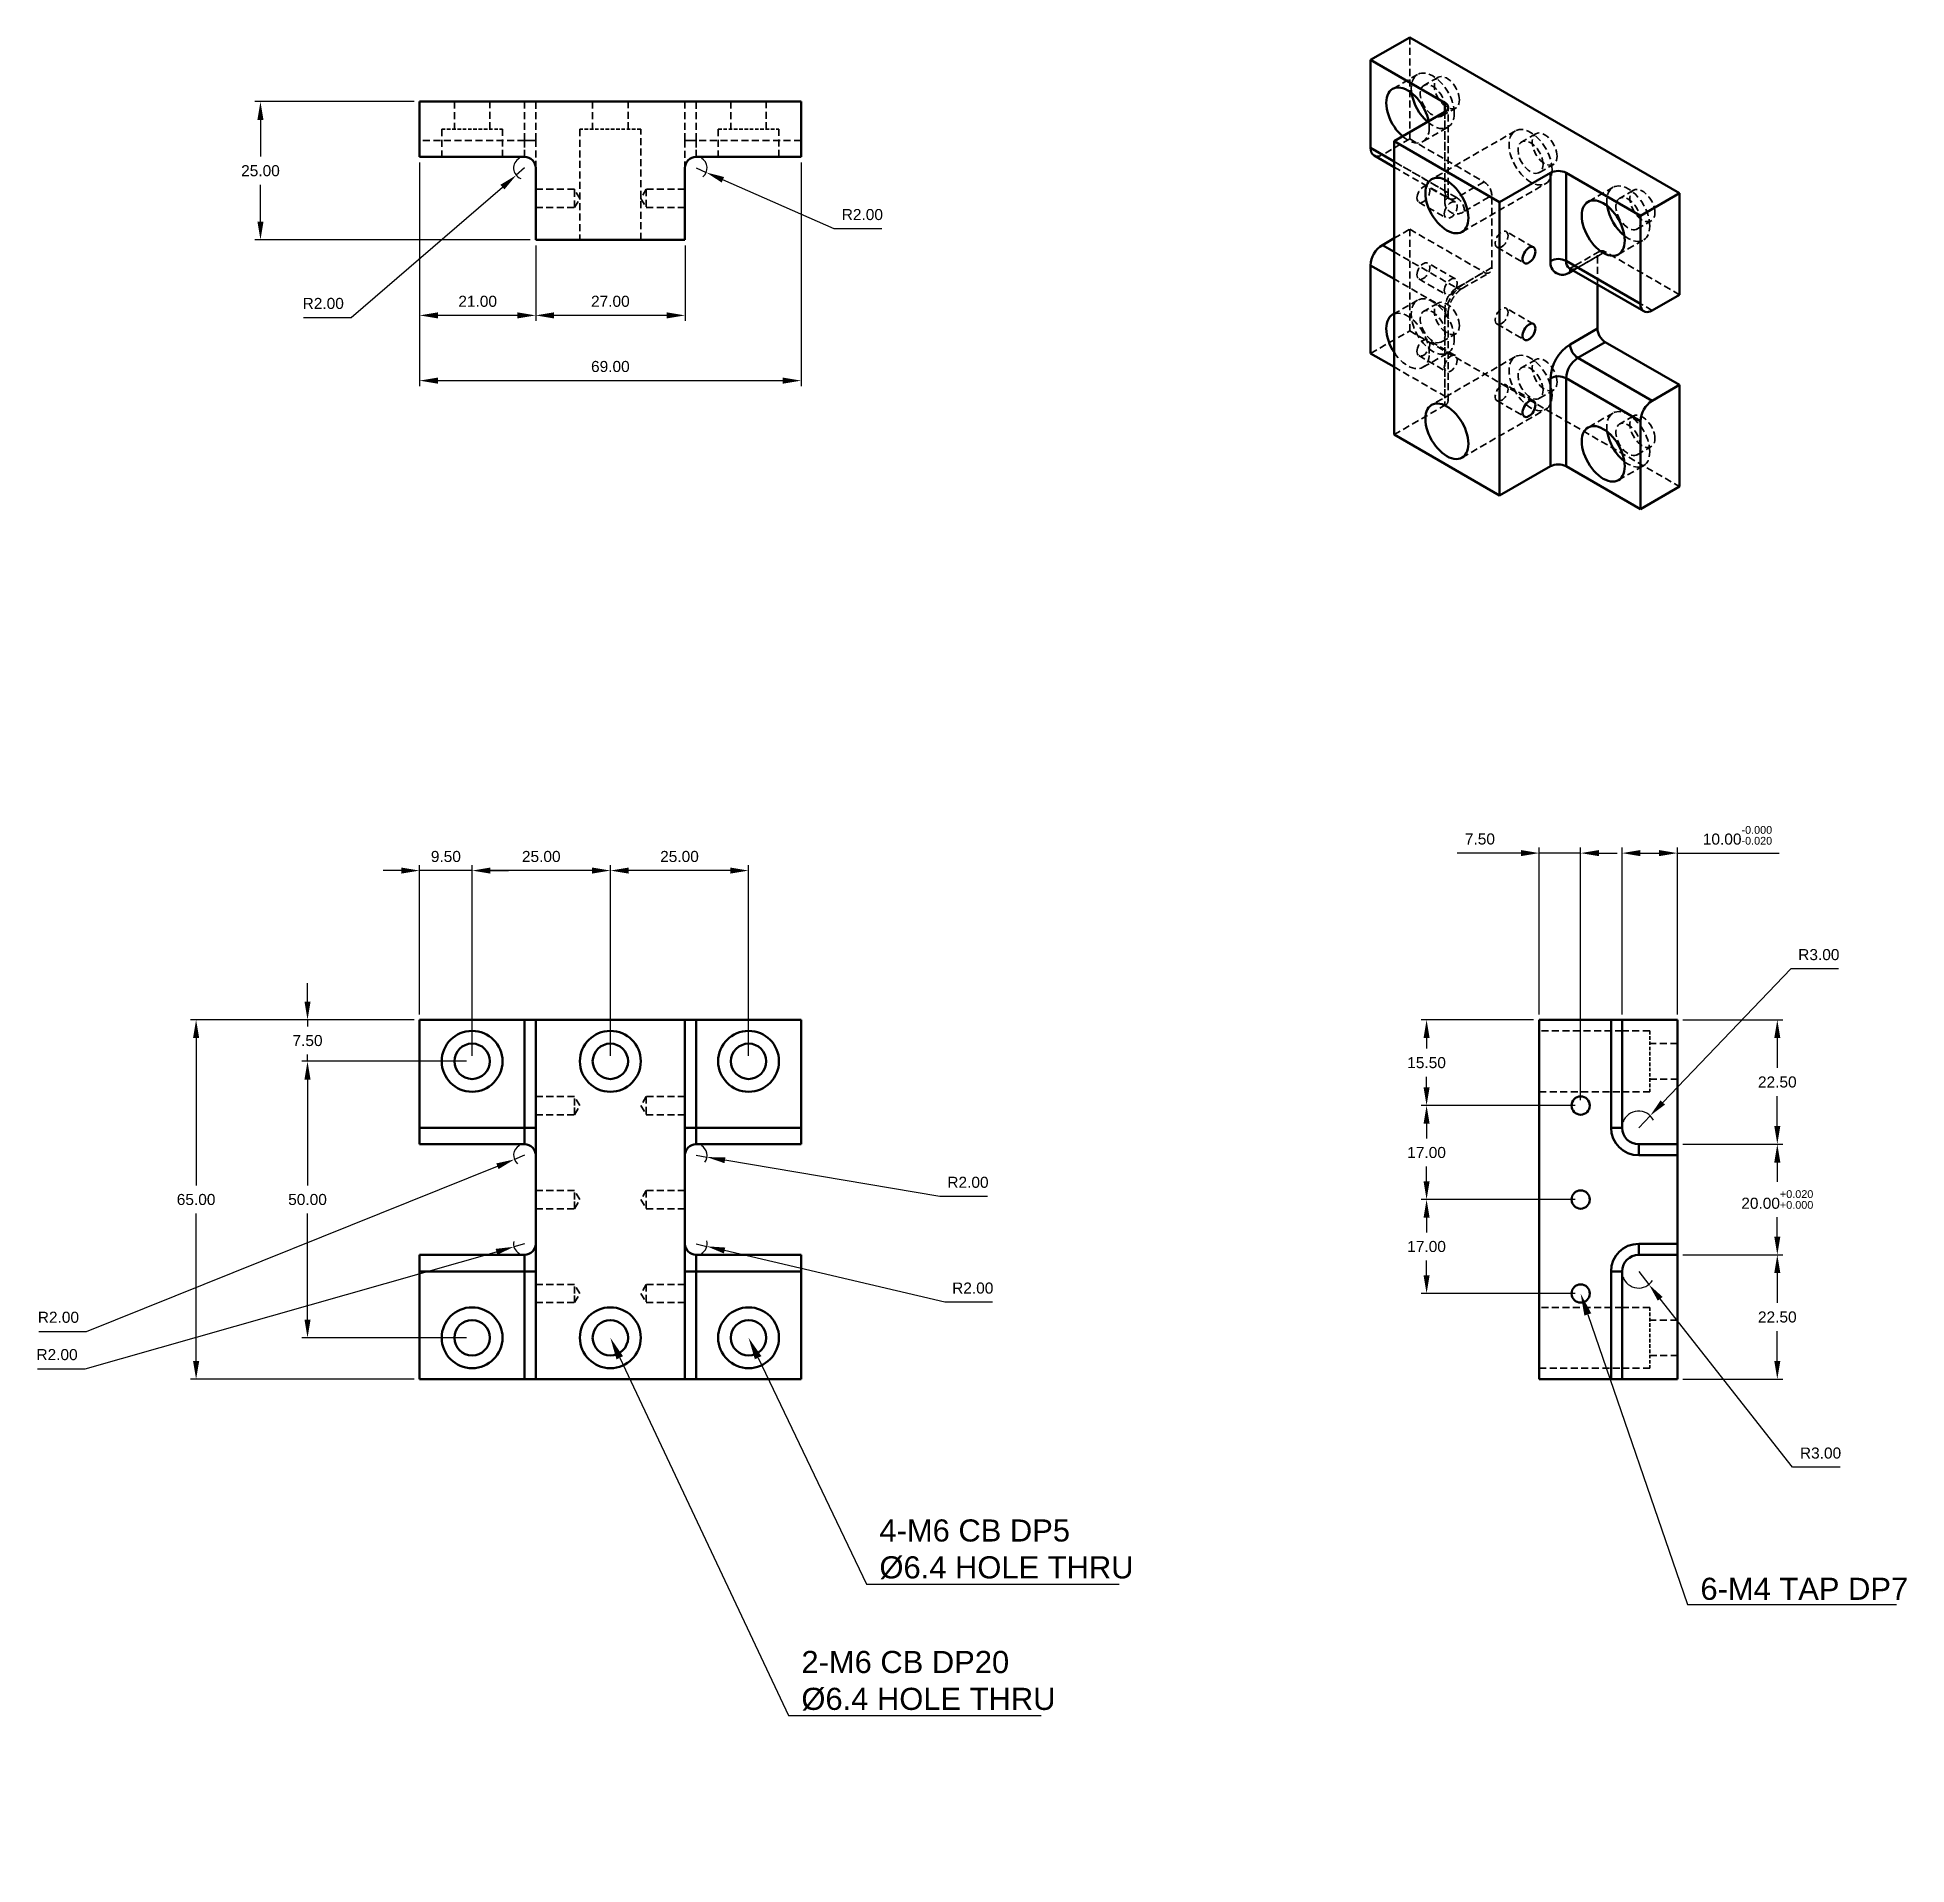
# Model space of a CAD drawing. Header units: millimetres. Extents: x 0 to 7560, y -1188 to 891.
# Drawn here: x 1084.4 to 1422.4, y 432.4 to 762.9 of the extents above; entities that cross this region are included whole.
import ezdxf
from ezdxf import colors
from ezdxf.entities.mleader import LeaderData, LeaderLine
from ezdxf.math import Vec2, Vec3

# ---------------------------------------------------------------- set-up
doc = ezdxf.new("R2010")
doc.units = ezdxf.units.MM
doc.header["$PDSIZE"] = -1
doc.linetypes.add('HIDDEN', pattern=[1.905, 1.27, -0.635])
doc.layers.get('0').update_dxf_attribs({"lineweight": 50})
for name, color, linetype, lineweight in [('숨은선', 4, 'HIDDEN', 35), ('중요 치수', 4, 'Continuous', 18), ('치수선', 6, 'Continuous', 18)]:
    doc.layers.add(name, color=color, linetype=linetype, lineweight=lineweight)
doc.styles.get("Standard").update_dxf_attribs({"font": 'arial.ttf', "height": 2})
doc.dimstyles.new('ISO-25', dxfattribs={"dimtxt": 2.5, "dimasz": 2.5, "dimexe": 1.25, "dimexo": 0.625, "dimtad": 1, "dimtxsty": 'Standard', "dimcen": 2.5, "dimadec": 0, "dimazin": 0, "dimtfac": 1, "dimtmove": 0, "dimatfit": 3, "dimfxl": 1, "dimarcsym": 0})

msp = doc.modelspace()

# ---------------------------------------------------------------- blocks, each defined once
blk = doc.blocks.new('*D372')
at = {"layer": 'Defpoints', "color": 0, "ltscale": 0.5, "transparency": 16777216}
for p in [(1153.48, 751.28), (1124.7, 726.28), (1174.48, 726.28)]:
    blk.add_point(p, dxfattribs=at)
at = {"layer": '치수선', "color": 0, "lineweight": -2, "ltscale": 0.5, "transparency": 16777216}
for p, q in [((1152.48, 751.28), (1123.7, 751.28)), ((1124.7, 747.98), (1124.7, 741.33)), ((1124.7, 729.58), (1124.7, 736.24)), ((1173.48, 726.28), (1123.7, 726.28))]:
    blk.add_line(p, q, dxfattribs=at)
at = {"layer": '치수선', "color": 0, "ltscale": 0.5, "transparency": 16777216}
for points in [[(1124.15, 747.98), (1125.25, 747.98), (1124.7, 751.28)], [(1124.15, 729.58), (1125.25, 729.58), (1124.7, 726.28)]]:
    blk.add_solid(points, dxfattribs=at)
at = {"layer": '치수선', "color": 0, "ltscale": 0.5, "transparency": 16777216, "insert": (1124.7, 738.78), "char_height": 2, "attachment_point": 5}
blk.add_mtext('25.00', dxfattribs=at)
blk = doc.blocks.new('*D373')
at = {"layer": 'Defpoints', "color": 0, "ltscale": 0.5, "transparency": 16777216}
for p in [(1153.48, 585.21), (1113.06, 520.21), (1153.48, 520.21)]:
    blk.add_point(p, dxfattribs=at)
at = {"layer": '치수선', "color": 0, "lineweight": -2, "ltscale": 0.5, "transparency": 16777216}
for p, q in [((1152.48, 585.21), (1112.06, 585.21)), ((1113.06, 581.91), (1113.06, 555.26)), ((1113.06, 523.51), (1113.06, 550.17)), ((1152.48, 520.21), (1112.06, 520.21))]:
    blk.add_line(p, q, dxfattribs=at)
at = {"layer": '치수선', "color": 0, "ltscale": 0.5, "transparency": 16777216}
for points in [[(1112.51, 581.91), (1113.62, 581.91), (1113.06, 585.21)], [(1112.51, 523.51), (1113.62, 523.51), (1113.06, 520.21)]]:
    blk.add_solid(points, dxfattribs=at)
at = {"layer": '치수선', "color": 0, "ltscale": 0.5, "transparency": 16777216, "insert": (1113.06, 552.71), "char_height": 2, "attachment_point": 5}
blk.add_mtext('65.00', dxfattribs=at)
blk = doc.blocks.new('*D374')
at = {"layer": 'Defpoints', "color": 0, "ltscale": 0.5, "transparency": 16777216}
for p in [(1153.48, 741.28), (1222.48, 741.28), (1222.48, 700.82)]:
    blk.add_point(p, dxfattribs=at)
at = {"layer": '치수선', "color": 0, "lineweight": -2, "ltscale": 0.5, "transparency": 16777216}
for p, q in [((1153.48, 740.28), (1153.48, 699.82)), ((1222.48, 740.28), (1222.48, 699.82)), ((1156.78, 700.82), (1219.17, 700.82))]:
    blk.add_line(p, q, dxfattribs=at)
at = {"layer": '치수선', "color": 0, "ltscale": 0.5, "transparency": 16777216}
for points in [[(1156.78, 701.37), (1156.78, 700.27), (1153.48, 700.82)], [(1219.17, 701.37), (1219.17, 700.27), (1222.48, 700.82)]]:
    blk.add_solid(points, dxfattribs=at)
at = {"layer": '치수선', "color": 0, "ltscale": 0.5, "transparency": 16777216, "insert": (1187.98, 703.37), "char_height": 2, "attachment_point": 5}
blk.add_mtext('69.00', dxfattribs=at)
blk = doc.blocks.new('*D375')
at = {"layer": 'Defpoints', "color": 0, "ltscale": 0.5, "transparency": 16777216}
for p in [(1153.48, 741.28), (1174.48, 726.28), (1153.48, 712.62)]:
    blk.add_point(p, dxfattribs=at)
at = {"layer": '치수선', "color": 0, "lineweight": -2, "ltscale": 0.5, "transparency": 16777216}
for p, q in [((1153.48, 740.28), (1153.48, 711.62)), ((1174.48, 725.28), (1174.48, 711.62)), ((1171.17, 712.62), (1156.78, 712.62))]:
    blk.add_line(p, q, dxfattribs=at)
at = {"layer": '치수선', "color": 0, "ltscale": 0.5, "transparency": 16777216}
for points in [[(1156.78, 713.17), (1156.78, 712.07), (1153.48, 712.62)], [(1171.17, 713.17), (1171.17, 712.07), (1174.48, 712.62)]]:
    blk.add_solid(points, dxfattribs=at)
at = {"layer": '치수선', "color": 0, "ltscale": 0.5, "transparency": 16777216, "insert": (1163.98, 715.16), "char_height": 2, "attachment_point": 5}
blk.add_mtext('21.00', dxfattribs=at)
blk = doc.blocks.new('*D376')
at = {"layer": 'Defpoints', "color": 0, "ltscale": 0.5, "transparency": 16777216}
for p in [(1174.48, 726.28), (1201.48, 726.28), (1174.48, 712.62)]:
    blk.add_point(p, dxfattribs=at)
at = {"layer": '치수선', "color": 0, "lineweight": -2, "ltscale": 0.5, "transparency": 16777216}
for p, q in [((1174.48, 725.28), (1174.48, 711.62)), ((1201.48, 725.28), (1201.48, 711.62)), ((1198.17, 712.62), (1177.78, 712.62))]:
    blk.add_line(p, q, dxfattribs=at)
at = {"layer": '치수선', "color": 0, "ltscale": 0.5, "transparency": 16777216}
for points in [[(1177.78, 713.17), (1177.78, 712.07), (1174.48, 712.62)], [(1198.17, 713.17), (1198.17, 712.07), (1201.48, 712.62)]]:
    blk.add_solid(points, dxfattribs=at)
at = {"layer": '치수선', "color": 0, "ltscale": 0.5, "transparency": 16777216, "insert": (1187.98, 715.16), "char_height": 2, "attachment_point": 5}
blk.add_mtext('27.00', dxfattribs=at)
blk = doc.blocks.new('*D377')
at = {"layer": 'Defpoints', "color": 0, "ltscale": 0.5, "transparency": 16777216}
for p in [(1203.48, 739.28), (1205.31, 738.48)]:
    blk.add_point(p, dxfattribs=at)
at = {"layer": '치수선', "color": 0, "lineweight": -2, "ltscale": 0.5, "transparency": 16777216}
for p, q in [((1203.48, 739.28), (1205.31, 738.48)), ((1228.48, 728.3), (1208.33, 737.15)), ((1237.1, 728.3), (1228.48, 728.3))]:
    blk.add_line(p, q, dxfattribs=at)
blk.add_arc((1203.48, 739.28), 2, 307.6401, 61.3521, dxfattribs=at)
at = {"layer": '치수선', "color": 0, "ltscale": 0.5, "transparency": 16777216}
blk.add_solid([(1208.55, 737.65), (1208.11, 736.65), (1205.31, 738.48)], dxfattribs=at)
at = {"layer": '치수선', "color": 0, "ltscale": 0.5, "transparency": 16777216, "insert": (1233.55, 730.85), "char_height": 2, "attachment_point": 5}
blk.add_mtext('R2.00', dxfattribs=at)
blk = doc.blocks.new('*D378')
at = {"layer": 'Defpoints', "color": 0, "ltscale": 0.5, "transparency": 16777216}
for p in [(1170.96, 737.98), (1172.48, 739.28)]:
    blk.add_point(p, dxfattribs=at)
at = {"layer": '치수선', "color": 0, "lineweight": -2, "ltscale": 0.5, "transparency": 16777216}
for p, q in [((1172.48, 739.28), (1170.96, 737.98)), ((1141.12, 712.22), (1168.46, 735.82)), ((1132.5, 712.22), (1141.12, 712.22))]:
    blk.add_line(p, q, dxfattribs=at)
blk.add_arc((1172.48, 739.28), 2, 118.6479, 249.4438, dxfattribs=at)
at = {"layer": '치수선', "color": 0, "ltscale": 0.5, "transparency": 16777216}
blk.add_solid([(1168.1, 736.24), (1168.82, 735.4), (1170.96, 737.98)], dxfattribs=at)
at = {"layer": '치수선', "color": 0, "ltscale": 0.5, "transparency": 16777216, "insert": (1136.05, 714.77), "char_height": 2, "attachment_point": 5}
blk.add_mtext('R2.00', dxfattribs=at)
blk = doc.blocks.new('*D379')
at = {"layer": 'Defpoints', "color": 0, "ltscale": 0.5, "transparency": 16777216}
for p in [(1153.48, 612.21), (1153.48, 585.21), (1162.98, 577.71)]:
    blk.add_point(p, dxfattribs=at)
at = {"layer": '치수선', "color": 0, "lineweight": -2, "ltscale": 0.5, "transparency": 16777216}
for p, q in [((1150.17, 612.21), (1146.87, 612.21)), ((1153.48, 586.21), (1153.48, 613.21)), ((1162.98, 612.21), (1153.48, 612.21)), ((1162.98, 578.71), (1162.98, 613.21)), ((1166.28, 612.21), (1169.58, 612.21))]:
    blk.add_line(p, q, dxfattribs=at)
at = {"layer": '치수선', "color": 0, "ltscale": 0.5, "transparency": 16777216}
for points in [[(1150.17, 612.76), (1150.17, 611.66), (1153.48, 612.21)], [(1166.28, 612.76), (1166.28, 611.66), (1162.98, 612.21)]]:
    blk.add_solid(points, dxfattribs=at)
at = {"layer": '치수선', "color": 0, "ltscale": 0.5, "transparency": 16777216, "insert": (1158.23, 614.75), "char_height": 2, "attachment_point": 5}
blk.add_mtext('9.50', dxfattribs=at)
blk = doc.blocks.new('*D380')
at = {"layer": 'Defpoints', "color": 0, "ltscale": 0.5, "transparency": 16777216}
for p in [(1162.98, 612.21), (1162.98, 577.71), (1187.98, 577.71)]:
    blk.add_point(p, dxfattribs=at)
at = {"layer": '치수선', "color": 0, "lineweight": -2, "ltscale": 0.5, "transparency": 16777216}
for p, q in [((1162.98, 578.71), (1162.98, 613.21)), ((1184.67, 612.21), (1166.28, 612.21)), ((1187.98, 578.71), (1187.98, 613.21))]:
    blk.add_line(p, q, dxfattribs=at)
at = {"layer": '치수선', "color": 0, "ltscale": 0.5, "transparency": 16777216}
for points in [[(1166.28, 612.76), (1166.28, 611.66), (1162.98, 612.21)], [(1184.67, 612.76), (1184.67, 611.66), (1187.98, 612.21)]]:
    blk.add_solid(points, dxfattribs=at)
at = {"layer": '치수선', "color": 0, "ltscale": 0.5, "transparency": 16777216, "insert": (1175.48, 614.75), "char_height": 2, "attachment_point": 5}
blk.add_mtext('25.00', dxfattribs=at)
blk = doc.blocks.new('*D381')
at = {"layer": 'Defpoints', "color": 0, "ltscale": 0.5, "transparency": 16777216}
for p in [(1187.98, 612.21), (1187.98, 577.71), (1212.98, 577.71)]:
    blk.add_point(p, dxfattribs=at)
at = {"layer": '치수선', "color": 0, "lineweight": -2, "ltscale": 0.5, "transparency": 16777216}
for p, q in [((1187.98, 578.71), (1187.98, 613.21)), ((1209.67, 612.21), (1191.28, 612.21)), ((1212.98, 578.71), (1212.98, 613.21))]:
    blk.add_line(p, q, dxfattribs=at)
at = {"layer": '치수선', "color": 0, "ltscale": 0.5, "transparency": 16777216}
for points in [[(1191.28, 612.76), (1191.28, 611.66), (1187.98, 612.21)], [(1209.67, 612.76), (1209.67, 611.66), (1212.98, 612.21)]]:
    blk.add_solid(points, dxfattribs=at)
at = {"layer": '치수선', "color": 0, "ltscale": 0.5, "transparency": 16777216, "insert": (1200.48, 614.75), "char_height": 2, "attachment_point": 5}
blk.add_mtext('25.00', dxfattribs=at)
blk = doc.blocks.new('*D382')
at = {"layer": 'Defpoints', "color": 0, "ltscale": 0.5, "transparency": 16777216}
for p in [(1133.21, 585.21), (1153.48, 585.21), (1162.98, 577.71)]:
    blk.add_point(p, dxfattribs=at)
at = {"layer": '치수선', "color": 0, "lineweight": -2, "ltscale": 0.5, "transparency": 16777216}
for p, q in [((1133.21, 588.51), (1133.21, 591.82)), ((1152.48, 585.21), (1132.21, 585.21)), ((1133.21, 585.21), (1133.21, 584.01)), ((1133.21, 577.71), (1133.21, 578.92)), ((1161.98, 577.71), (1132.21, 577.71)), ((1133.21, 574.41), (1133.21, 571.11))]:
    blk.add_line(p, q, dxfattribs=at)
at = {"layer": '치수선', "color": 0, "ltscale": 0.5, "transparency": 16777216}
for points in [[(1132.66, 588.51), (1133.76, 588.51), (1133.21, 585.21)], [(1132.66, 574.41), (1133.76, 574.41), (1133.21, 577.71)]]:
    blk.add_solid(points, dxfattribs=at)
at = {"layer": '치수선', "color": 0, "ltscale": 0.5, "transparency": 16777216, "insert": (1133.21, 581.46), "char_height": 2, "attachment_point": 5}
blk.add_mtext('7.50', dxfattribs=at)
blk = doc.blocks.new('*D383')
at = {"layer": 'Defpoints', "color": 0, "ltscale": 0.5, "transparency": 16777216}
for p in [(1162.98, 577.71), (1133.21, 527.71), (1162.98, 527.71)]:
    blk.add_point(p, dxfattribs=at)
at = {"layer": '치수선', "color": 0, "lineweight": -2, "ltscale": 0.5, "transparency": 16777216}
for p, q in [((1161.98, 577.71), (1132.21, 577.71)), ((1133.21, 574.41), (1133.21, 555.26)), ((1133.21, 531.01), (1133.21, 550.17)), ((1161.98, 527.71), (1132.21, 527.71))]:
    blk.add_line(p, q, dxfattribs=at)
at = {"layer": '치수선', "color": 0, "ltscale": 0.5, "transparency": 16777216}
for points in [[(1132.66, 574.41), (1133.76, 574.41), (1133.21, 577.71)], [(1132.66, 531.01), (1133.76, 531.01), (1133.21, 527.71)]]:
    blk.add_solid(points, dxfattribs=at)
at = {"layer": '치수선', "color": 0, "ltscale": 0.5, "transparency": 16777216, "insert": (1133.21, 552.71), "char_height": 2, "attachment_point": 5}
blk.add_mtext('50.00', dxfattribs=at)
blk = doc.blocks.new('*D384')
at = {"layer": 'Defpoints', "color": 0, "ltscale": 0.5, "transparency": 16777216}
for p in [(1380.95, 585.21), (1380.95, 562.71), (1399.02, 562.71)]:
    blk.add_point(p, dxfattribs=at)
at = {"layer": '치수선', "color": 0, "lineweight": -2, "ltscale": 0.5, "transparency": 16777216}
for p, q in [((1381.95, 585.21), (1400.02, 585.21)), ((1399.02, 581.91), (1399.02, 576.51)), ((1399.02, 566.01), (1399.02, 571.42)), ((1381.95, 562.71), (1400.02, 562.71))]:
    blk.add_line(p, q, dxfattribs=at)
at = {"layer": '치수선', "color": 0, "ltscale": 0.5, "transparency": 16777216}
for points in [[(1398.47, 581.91), (1399.57, 581.91), (1399.02, 585.21)], [(1398.47, 566.01), (1399.57, 566.01), (1399.02, 562.71)]]:
    blk.add_solid(points, dxfattribs=at)
at = {"layer": '치수선', "color": 0, "ltscale": 0.5, "transparency": 16777216, "insert": (1399.02, 573.96), "char_height": 2, "attachment_point": 5}
blk.add_mtext('22.50', dxfattribs=at)
blk = doc.blocks.new('*D385')
at = {"layer": 'Defpoints', "color": 0, "ltscale": 0.5, "transparency": 16777216}
for p in [(1380.95, 562.71), (1380.95, 542.71), (1399.02, 542.71)]:
    blk.add_point(p, dxfattribs=at)
at = {"layer": '중요 치수', "color": 0, "lineweight": -2, "ltscale": 0.5, "transparency": 16777216}
for p, q in [((1381.95, 562.71), (1400.02, 562.71)), ((1399.02, 559.41), (1399.02, 555.92)), ((1399.02, 546.01), (1399.02, 549.51)), ((1381.95, 542.71), (1400.02, 542.71))]:
    blk.add_line(p, q, dxfattribs=at)
at = {"layer": '중요 치수', "color": 0, "ltscale": 0.5, "transparency": 16777216}
for points in [[(1398.47, 559.41), (1399.57, 559.41), (1399.02, 562.71)], [(1398.47, 546.01), (1399.57, 546.01), (1399.02, 542.71)]]:
    blk.add_solid(points, dxfattribs=at)
at = {"layer": '중요 치수', "color": 0, "ltscale": 0.5, "transparency": 16777216, "insert": (1399.02, 552.71), "char_height": 2, "attachment_point": 5}
blk.add_mtext('20.00{\\H0.7x;\\S+0.020^ +0.000;}', dxfattribs=at)
blk = doc.blocks.new('*D386')
at = {"layer": 'Defpoints', "color": 0, "ltscale": 0.5, "transparency": 16777216}
for p in [(1380.95, 542.71), (1380.95, 520.21), (1399.02, 520.21)]:
    blk.add_point(p, dxfattribs=at)
at = {"layer": '치수선', "color": 0, "lineweight": -2, "ltscale": 0.5, "transparency": 16777216}
for p, q in [((1381.95, 542.71), (1400.02, 542.71)), ((1399.02, 539.41), (1399.02, 534.01)), ((1399.02, 523.51), (1399.02, 528.92)), ((1381.95, 520.21), (1400.02, 520.21))]:
    blk.add_line(p, q, dxfattribs=at)
at = {"layer": '치수선', "color": 0, "ltscale": 0.5, "transparency": 16777216}
for points in [[(1398.47, 539.41), (1399.57, 539.41), (1399.02, 542.71)], [(1398.47, 523.51), (1399.57, 523.51), (1399.02, 520.21)]]:
    blk.add_solid(points, dxfattribs=at)
at = {"layer": '치수선', "color": 0, "ltscale": 0.5, "transparency": 16777216, "insert": (1399.02, 531.46), "char_height": 2, "attachment_point": 5}
blk.add_mtext('22.50', dxfattribs=at)
blk = doc.blocks.new('*D387')
at = {"layer": 'Defpoints', "color": 0, "ltscale": 0.5, "transparency": 16777216}
for p in [(1355.95, 615.37), (1355.95, 585.21), (1363.45, 569.71)]:
    blk.add_point(p, dxfattribs=at)
at = {"layer": '치수선', "color": 0, "lineweight": -2, "ltscale": 0.5, "transparency": 16777216}
for p, q in [((1352.65, 615.37), (1341.13, 615.37)), ((1355.95, 586.21), (1355.95, 616.37)), ((1363.45, 615.37), (1355.95, 615.37)), ((1363.45, 570.71), (1363.45, 616.37)), ((1366.75, 615.37), (1370.05, 615.37))]:
    blk.add_line(p, q, dxfattribs=at)
at = {"layer": '치수선', "color": 0, "ltscale": 0.5, "transparency": 16777216}
for points in [[(1352.65, 615.92), (1352.65, 614.82), (1355.95, 615.37)], [(1366.75, 615.92), (1366.75, 614.82), (1363.45, 615.37)]]:
    blk.add_solid(points, dxfattribs=at)
at = {"layer": '치수선', "color": 0, "ltscale": 0.5, "transparency": 16777216, "insert": (1345.24, 617.91), "char_height": 2, "attachment_point": 5}
blk.add_mtext('7.50', dxfattribs=at)
blk = doc.blocks.new('*D388')
at = {"layer": 'Defpoints', "color": 0, "ltscale": 0.5, "transparency": 16777216}
for p in [(1355.95, 585.21), (1335.59, 569.71), (1363.45, 569.71)]:
    blk.add_point(p, dxfattribs=at)
at = {"layer": '치수선', "color": 0, "lineweight": -2, "ltscale": 0.5, "transparency": 16777216}
for p, q in [((1354.95, 585.21), (1334.59, 585.21)), ((1335.59, 581.91), (1335.59, 580.01)), ((1335.59, 573.01), (1335.59, 574.92)), ((1362.45, 569.71), (1334.59, 569.71))]:
    blk.add_line(p, q, dxfattribs=at)
at = {"layer": '치수선', "color": 0, "ltscale": 0.5, "transparency": 16777216}
for points in [[(1335.04, 581.91), (1336.14, 581.91), (1335.59, 585.21)], [(1335.04, 573.01), (1336.14, 573.01), (1335.59, 569.71)]]:
    blk.add_solid(points, dxfattribs=at)
at = {"layer": '치수선', "color": 0, "ltscale": 0.5, "transparency": 16777216, "insert": (1335.59, 577.46), "char_height": 2, "attachment_point": 5}
blk.add_mtext('15.50', dxfattribs=at)
blk = doc.blocks.new('*D389')
at = {"layer": 'Defpoints', "color": 0, "ltscale": 0.5, "transparency": 16777216}
for p in [(1363.45, 569.71), (1335.59, 552.71), (1363.45, 552.71)]:
    blk.add_point(p, dxfattribs=at)
at = {"layer": '치수선', "color": 0, "lineweight": -2, "ltscale": 0.5, "transparency": 16777216}
for p, q in [((1362.45, 569.71), (1334.59, 569.71)), ((1335.59, 566.41), (1335.59, 563.76)), ((1335.59, 556.01), (1335.59, 558.67)), ((1362.45, 552.71), (1334.59, 552.71))]:
    blk.add_line(p, q, dxfattribs=at)
at = {"layer": '치수선', "color": 0, "ltscale": 0.5, "transparency": 16777216}
for points in [[(1335.04, 566.41), (1336.14, 566.41), (1335.59, 569.71)], [(1335.04, 556.01), (1336.14, 556.01), (1335.59, 552.71)]]:
    blk.add_solid(points, dxfattribs=at)
at = {"layer": '치수선', "color": 0, "ltscale": 0.5, "transparency": 16777216, "insert": (1335.59, 561.21), "char_height": 2, "attachment_point": 5}
blk.add_mtext('17.00', dxfattribs=at)
blk = doc.blocks.new('*D390')
at = {"layer": 'Defpoints', "color": 0, "ltscale": 0.5, "transparency": 16777216}
for p in [(1363.45, 552.71), (1335.59, 535.71), (1363.45, 535.71)]:
    blk.add_point(p, dxfattribs=at)
at = {"layer": '치수선', "color": 0, "lineweight": -2, "ltscale": 0.5, "transparency": 16777216}
for p, q in [((1362.45, 552.71), (1334.59, 552.71)), ((1335.59, 549.41), (1335.59, 546.76)), ((1335.59, 539.01), (1335.59, 541.67)), ((1362.45, 535.71), (1334.59, 535.71))]:
    blk.add_line(p, q, dxfattribs=at)
at = {"layer": '치수선', "color": 0, "ltscale": 0.5, "transparency": 16777216}
for points in [[(1335.04, 549.41), (1336.14, 549.41), (1335.59, 552.71)], [(1335.04, 539.01), (1336.14, 539.01), (1335.59, 535.71)]]:
    blk.add_solid(points, dxfattribs=at)
at = {"layer": '치수선', "color": 0, "ltscale": 0.5, "transparency": 16777216, "insert": (1335.59, 544.21), "char_height": 2, "attachment_point": 5}
blk.add_mtext('17.00', dxfattribs=at)
blk = doc.blocks.new('*D391')
at = {"layer": 'Defpoints', "color": 0, "ltscale": 0.5, "transparency": 16777216}
for p in [(1203.48, 560.71), (1205.45, 560.38)]:
    blk.add_point(p, dxfattribs=at)
at = {"layer": '치수선', "color": 0, "lineweight": -2, "ltscale": 0.5, "transparency": 16777216}
for p, q in [((1203.48, 560.71), (1205.45, 560.38)), ((1247.57, 553.28), (1208.7, 559.83)), ((1256.2, 553.28), (1247.57, 553.28))]:
    blk.add_line(p, q, dxfattribs=at)
blk.add_arc((1203.48, 560.71), 2, 321.7789, 61.3521, dxfattribs=at)
at = {"layer": '치수선', "color": 0, "ltscale": 0.5, "transparency": 16777216}
blk.add_solid([(1208.8, 560.37), (1208.61, 559.29), (1205.45, 560.38)], dxfattribs=at)
at = {"layer": '치수선', "color": 0, "ltscale": 0.5, "transparency": 16777216, "insert": (1252.65, 555.82), "char_height": 2, "attachment_point": 5}
blk.add_mtext('R2.00', dxfattribs=at)
blk = doc.blocks.new('*D392')
at = {"layer": 'Defpoints', "color": 0, "ltscale": 0.5, "transparency": 16777216}
for p in [(1203.48, 544.71), (1205.42, 544.25)]:
    blk.add_point(p, dxfattribs=at)
at = {"layer": '치수선', "color": 0, "lineweight": -2, "ltscale": 0.5, "transparency": 16777216}
for p, q in [((1203.48, 544.71), (1205.42, 544.25)), ((1248.45, 534.14), (1208.64, 543.5)), ((1257.07, 534.14), (1248.45, 534.14))]:
    blk.add_line(p, q, dxfattribs=at)
blk.add_arc((1203.48, 544.71), 2, 298.6479, 15.4225, dxfattribs=at)
at = {"layer": '치수선', "color": 0, "ltscale": 0.5, "transparency": 16777216}
blk.add_solid([(1208.76, 544.03), (1208.51, 542.96), (1205.42, 544.25)], dxfattribs=at)
at = {"layer": '치수선', "color": 0, "ltscale": 0.5, "transparency": 16777216, "insert": (1253.52, 536.69), "char_height": 2, "attachment_point": 5}
blk.add_mtext('R2.00', dxfattribs=at)
blk = doc.blocks.new('*D393')
at = {"layer": 'Defpoints', "color": 0, "ltscale": 0.5, "transparency": 16777216}
for p in [(1170.62, 559.97), (1172.48, 560.71)]:
    blk.add_point(p, dxfattribs=at)
at = {"layer": '치수선', "color": 0, "lineweight": -2, "ltscale": 0.5, "transparency": 16777216}
for p, q in [((1093.24, 528.86), (1167.56, 558.73)), ((1172.48, 560.71), (1170.62, 559.97)), ((1084.61, 528.86), (1093.24, 528.86))]:
    blk.add_line(p, q, dxfattribs=at)
blk.add_arc((1172.48, 560.71), 2, 118.6479, 230.5457, dxfattribs=at)
at = {"layer": '치수선', "color": 0, "ltscale": 0.5, "transparency": 16777216}
blk.add_solid([(1167.35, 559.25), (1167.76, 558.22), (1170.62, 559.97)], dxfattribs=at)
at = {"layer": '치수선', "color": 0, "ltscale": 0.5, "transparency": 16777216, "insert": (1088.16, 531.41), "char_height": 2, "attachment_point": 5}
blk.add_mtext('R2.00', dxfattribs=at)
blk = doc.blocks.new('*D394')
at = {"layer": 'Defpoints', "color": 0, "ltscale": 0.5, "transparency": 16777216}
for p in [(1172.48, 544.71), (1170.55, 544.17)]:
    blk.add_point(p, dxfattribs=at)
at = {"layer": '치수선', "color": 0, "lineweight": -2, "ltscale": 0.5, "transparency": 16777216}
for p, q in [((1172.48, 544.71), (1170.55, 544.17)), ((1092.98, 522.12), (1167.38, 543.26)), ((1084.36, 522.12), (1092.98, 522.12))]:
    blk.add_line(p, q, dxfattribs=at)
blk.add_arc((1172.48, 544.71), 2, 167.2175, 241.3521, dxfattribs=at)
at = {"layer": '치수선', "color": 0, "ltscale": 0.5, "transparency": 16777216}
blk.add_solid([(1167.23, 543.79), (1167.53, 542.73), (1170.55, 544.17)], dxfattribs=at)
at = {"layer": '치수선', "color": 0, "ltscale": 0.5, "transparency": 16777216, "insert": (1087.91, 524.66), "char_height": 2, "attachment_point": 5}
blk.add_mtext('R2.00', dxfattribs=at)
blk = doc.blocks.new('*D395')
at = {"layer": 'Defpoints', "color": 0, "ltscale": 0.5, "transparency": 16777216}
for p in [(1373.95, 565.71), (1376.03, 567.88)]:
    blk.add_point(p, dxfattribs=at)
at = {"layer": '치수선', "color": 0, "lineweight": -2, "ltscale": 0.5, "transparency": 16777216}
for p, q in [((1401.45, 594.45), (1378.31, 570.27)), ((1410.08, 594.45), (1401.45, 594.45)), ((1373.95, 565.71), (1376.03, 567.88))]:
    blk.add_line(p, q, dxfattribs=at)
blk.add_arc((1373.95, 565.71), 3, 27.161, 160.9014, dxfattribs=at)
at = {"layer": '치수선', "color": 0, "ltscale": 0.5, "transparency": 16777216}
blk.add_solid([(1377.91, 570.65), (1378.71, 569.88), (1376.03, 567.88)], dxfattribs=at)
at = {"layer": '치수선', "color": 0, "ltscale": 0.5, "transparency": 16777216, "insert": (1406.53, 597), "char_height": 2, "attachment_point": 5}
blk.add_mtext('R3.00', dxfattribs=at)
blk = doc.blocks.new('*D396')
at = {"layer": 'Defpoints', "color": 0, "ltscale": 0.5, "transparency": 16777216}
for p in [(1373.95, 539.71), (1375.8, 537.35)]:
    blk.add_point(p, dxfattribs=at)
at = {"layer": '치수선', "color": 0, "lineweight": -2, "ltscale": 0.5, "transparency": 16777216}
for p, q in [((1373.95, 539.71), (1375.8, 537.35)), ((1401.77, 504.31), (1377.84, 534.76)), ((1410.39, 504.31), (1401.77, 504.31))]:
    blk.add_line(p, q, dxfattribs=at)
blk.add_arc((1373.95, 539.71), 3, 199.0986, 327.2544, dxfattribs=at)
at = {"layer": '치수선', "color": 0, "ltscale": 0.5, "transparency": 16777216}
blk.add_solid([(1378.28, 535.1), (1377.41, 534.42), (1375.8, 537.35)], dxfattribs=at)
at = {"layer": '치수선', "color": 0, "ltscale": 0.5, "transparency": 16777216, "insert": (1406.84, 506.85), "char_height": 2, "attachment_point": 5}
blk.add_mtext('R3.00', dxfattribs=at)
blk = doc.blocks.new('*D397')
at = {"layer": 'Defpoints', "color": 0, "ltscale": 0.5, "transparency": 16777216}
for p in [(1370.95, 615.37), (1370.95, 585.21), (1380.95, 585.21)]:
    blk.add_point(p, dxfattribs=at)
at = {"layer": '중요 치수', "color": 0, "lineweight": -2, "ltscale": 0.5, "transparency": 16777216}
for p, q in [((1370.95, 586.21), (1370.95, 616.37)), ((1374.25, 615.37), (1377.65, 615.37)), ((1380.95, 586.21), (1380.95, 616.37)), ((1380.95, 615.37), (1399.38, 615.37))]:
    blk.add_line(p, q, dxfattribs=at)
at = {"layer": '중요 치수', "color": 0, "ltscale": 0.5, "transparency": 16777216}
for points in [[(1374.25, 615.92), (1374.25, 614.82), (1370.95, 615.37)], [(1377.65, 615.92), (1377.65, 614.82), (1380.95, 615.37)]]:
    blk.add_solid(points, dxfattribs=at)
at = {"layer": '중요 치수', "color": 0, "ltscale": 0.5, "transparency": 16777216, "insert": (1391.82, 618.57), "char_height": 2, "attachment_point": 5}
blk.add_mtext('10.00{\\H0.7x;\\S-0.000^ -0.020;}', dxfattribs=at)

# ---------------------------------------------------------------- dimensions: what is measured, and where the dimension line sits
at = {"layer": '중요 치수', "ltscale": 0.5}
dim = msp.add_linear_dim(base=(1370.951, 615.368), p1=(1380.951, 585.212), p2=(1370.951, 585.212), text='<>{\\H0.7x;\\S-0.000^ -0.020;}', dimstyle='ISO-25', override={"dimtxt": 2, "dimasz": 3.302, "dimexe": 1, "dimexo": 1, "dimgap": 1.524, "dimtih": 1, "dimtoh": 1, "dimzin": 1, "dimdsep": 46, "dimcen": -10, "dimadec": 2, "dimtzin": 1}, dxfattribs=at)
dim.commit()
dim.dimension.update_dxf_attribs({"geometry": '*D397', "text_midpoint": (1391.816, 615.368), "dimtype": 160})
dim = msp.add_linear_dim(base=(1399.024, 542.712), p1=(1380.951, 562.712), p2=(1380.951, 542.712), angle=90, text='<>{\\H0.7x;\\S+0.020^ +0.000;}', dimstyle='ISO-25', override={"dimtxt": 2, "dimasz": 3.302, "dimexe": 1, "dimexo": 1, "dimgap": 1.524, "dimtih": 1, "dimtoh": 1, "dimzin": 1, "dimdsep": 46, "dimcen": -10, "dimadec": 2, "dimtzin": 1}, dxfattribs=at)
dim.commit()
dim.dimension.update_dxf_attribs({"geometry": '*D385', "text_midpoint": (1399.024, 552.712)})
at = {"layer": '치수선', "ltscale": 0.5}
for base, p1, p2, picture, middle in [((1124.7, 726.283), (1153.476, 751.283), (1174.476, 726.283), '*D372', (1124.7, 738.783)), ((1133.211, 585.212), (1162.976, 577.712), (1153.476, 585.212), '*D382', (1133.211, 581.462)), ((1113.065, 520.212), (1153.476, 585.212), (1153.476, 520.212), '*D373', (1113.065, 552.712)), ((1335.589, 569.712), (1355.951, 585.212), (1363.451, 569.712), '*D388', (1335.589, 577.462)), ((1399.024, 562.712), (1380.951, 585.212), (1380.951, 562.712), '*D384', (1399.024, 573.962)), ((1133.211, 527.712), (1162.976, 577.712), (1162.976, 527.712), '*D383', (1133.211, 552.712)), ((1335.589, 552.712), (1363.451, 569.712), (1363.451, 552.712), '*D389', (1335.589, 561.212)), ((1335.589, 535.712), (1363.451, 552.712), (1363.451, 535.712), '*D390', (1335.589, 544.212)), ((1399.024, 520.212), (1380.951, 542.712), (1380.951, 520.212), '*D386', (1399.024, 531.462))]:
    dim = msp.add_linear_dim(base=base, p1=p1, p2=p2, angle=90, dimstyle='ISO-25', override={"dimtxt": 2, "dimasz": 3.302, "dimexe": 1, "dimexo": 1, "dimgap": 1.524, "dimtih": 1, "dimtoh": 1, "dimzin": 1, "dimdsep": 46, "dimcen": -10, "dimadec": 2, "dimtzin": 1}, dxfattribs=at)
    dim.commit()
    dim.dimension.update_dxf_attribs({"geometry": picture, "text_midpoint": middle})
for center, mpoint, picture, middle in [((1172.476, 739.283), (1170.962, 737.976), '*D378', (1136.05, 712.224)), ((1203.476, 739.283), (1205.308, 738.478), '*D377', (1233.551, 728.302)), ((1373.951, 565.712), (1376.025, 567.88), '*D395', (1406.527, 594.45)), ((1172.476, 560.712), (1170.621, 559.966), '*D393', (1088.163, 528.862)), ((1203.476, 560.712), (1205.449, 560.38), '*D391', (1247.571, 553.275)), ((1172.476, 544.712), (1170.553, 544.165), '*D394', (1087.907, 522.12)), ((1203.476, 544.712), (1205.423, 544.255), '*D392', (1248.446, 534.144)), ((1373.951, 539.712), (1375.804, 537.353), '*D396', (1406.843, 504.307))]:
    dim = msp.add_radius_dim(center=center, mpoint=mpoint, dimstyle='ISO-25', override={"dimtxt": 2, "dimasz": 3.302, "dimexe": 1, "dimexo": 1, "dimgap": 1.524, "dimtih": 1, "dimtoh": 1, "dimzin": 1, "dimdsep": 46, "dimcen": -10, "dimadec": 2, "dimtzin": 1}, dxfattribs=at)
    dim.commit()
    dim.dimension.update_dxf_attribs({"geometry": picture, "text_midpoint": middle, "dimtype": 164})
for base, p1, p2, picture, middle in [((1222.476, 700.822), (1153.476, 741.283), (1222.476, 741.283), '*D374', (1187.976, 703.367)), ((1153.476, 712.616), (1174.476, 726.283), (1153.476, 741.283), '*D375', (1163.976, 715.161)), ((1174.476, 712.616), (1201.476, 726.283), (1174.476, 726.283), '*D376', (1187.976, 715.161)), ((1355.951, 615.368), (1363.451, 569.712), (1355.951, 585.212), '*D387', (1345.237, 617.913)), ((1153.476, 612.208), (1162.976, 577.712), (1153.476, 585.212), '*D379', (1158.226, 614.753)), ((1162.976, 612.208), (1187.976, 577.712), (1162.976, 577.712), '*D380', (1175.476, 614.753)), ((1187.976, 612.208), (1212.976, 577.712), (1187.976, 577.712), '*D381', (1200.476, 614.753))]:
    dim = msp.add_linear_dim(base=base, p1=p1, p2=p2, dimstyle='ISO-25', override={"dimtxt": 2, "dimasz": 3.302, "dimexe": 1, "dimexo": 1, "dimgap": 1.524, "dimtih": 1, "dimtoh": 1, "dimzin": 1, "dimdsep": 46, "dimcen": -10, "dimadec": 2, "dimtzin": 1}, dxfattribs=at)
    dim.commit()
    dim.dimension.update_dxf_attribs({"geometry": picture, "text_midpoint": middle})

# ---------------------------------------------------------------- linework, layer by layer
for p, q in [((1325.474, 758.822), (1332.545, 762.904)), ((1381.335, 734.738), (1332.545, 762.904)), ((1338.909, 751.066), (1325.474, 758.822)), ((1325.474, 758.822), (1325.474, 742.899)), ((1153.476, 741.283), (1153.476, 751.283)), ((1222.476, 751.283), (1153.476, 751.283)), ((1222.476, 741.283), (1222.476, 751.283)), ((1338.909, 749.433), (1338.909, 751.066)), ((1329.716, 744.126), (1338.909, 749.433)), ((1348.808, 733.105), (1329.716, 744.126)), ((1329.716, 744.126), (1329.716, 691.051)), ((1172.476, 741.283), (1153.476, 741.283)), ((1222.476, 741.283), (1203.476, 741.283)), ((1325.474, 742.899), (1329.716, 740.45)), ((1326.095, 741.525), (1329.716, 739.435)), ((1174.476, 726.283), (1174.476, 739.283)), ((1201.476, 726.283), (1201.476, 739.283)), ((1348.808, 733.105), (1358, 738.411)), ((1358, 722.489), (1358, 738.411)), ((1374.264, 730.655), (1360.829, 738.411)), ((1360.829, 738.411), (1360.829, 722.489)), ((1374.264, 730.655), (1381.335, 734.738)), ((1381.335, 716.365), (1381.335, 734.738)), ((1348.808, 680.03), (1348.808, 733.105)), ((1374.264, 714.733), (1374.264, 730.655)), ((1201.476, 726.283), (1174.476, 726.283)), ((1327.595, 725.343), (1329.716, 726.568)), ((1327.595, 725.343), (1329.716, 724.119)), ((1325.474, 721.669), (1325.474, 705.746)), ((1329.716, 719.22), (1325.474, 721.669)), ((1360.829, 722.489), (1374.264, 714.733)), ((1361.45, 721.115), (1374.885, 713.359)), ((1362.072, 720.756), (1361.536, 720.447)), ((1366.486, 710.24), (1366.486, 718.208)), ((1381.335, 716.365), (1376.385, 713.508)), ((1361.536, 707.382), (1366.486, 710.24)), ((1367.9, 707.79), (1362.95, 704.933)), ((1381.335, 700.035), (1367.9, 707.79)), ((1325.474, 705.746), (1329.716, 703.297)), ((1362.95, 704.933), (1376.385, 697.177)), ((1358, 685.336), (1358, 701.259)), ((1374.264, 693.503), (1360.829, 701.259)), ((1360.829, 701.259), (1360.829, 685.336)), ((1376.385, 697.177), (1381.335, 700.035)), ((1381.335, 681.662), (1381.335, 700.035)), ((1374.264, 677.58), (1374.264, 693.503)), ((1329.716, 691.051), (1348.808, 680.03)), ((1348.808, 680.03), (1358, 685.336)), ((1360.829, 685.336), (1374.264, 677.58)), ((1374.264, 677.58), (1381.335, 681.662)), ((1153.476, 585.212), (1153.476, 565.712)), ((1172.476, 585.212), (1153.476, 585.212)), ((1172.476, 565.712), (1172.476, 585.212)), ((1172.476, 585.212), (1174.476, 585.212)), ((1201.476, 585.212), (1174.476, 585.212)), ((1174.476, 585.212), (1174.476, 520.212)), ((1201.476, 520.212), (1201.476, 585.212)), ((1201.476, 585.212), (1203.476, 585.212)), ((1203.476, 585.212), (1203.476, 565.712)), ((1222.476, 585.212), (1203.476, 585.212)), ((1222.476, 565.712), (1222.476, 585.212)), ((1355.951, 520.212), (1355.951, 585.212)), ((1355.951, 585.212), (1368.951, 585.212)), ((1368.951, 565.712), (1368.951, 585.212)), ((1368.951, 585.212), (1370.951, 585.212)), ((1370.951, 565.712), (1370.951, 585.212)), ((1370.951, 585.212), (1380.951, 585.212)), ((1380.951, 562.712), (1380.951, 585.212)), ((1153.476, 565.712), (1172.476, 565.712)), ((1153.476, 562.712), (1153.476, 565.712)), ((1174.476, 565.712), (1172.476, 565.712)), ((1172.476, 562.712), (1172.476, 565.712)), ((1203.476, 565.712), (1201.476, 565.712)), ((1203.476, 565.712), (1203.476, 562.712)), ((1203.476, 565.712), (1222.476, 565.712)), ((1222.476, 565.712), (1222.476, 562.712)), ((1370.951, 565.712), (1368.951, 565.712)), ((1172.476, 562.712), (1153.476, 562.712)), ((1222.476, 562.712), (1203.476, 562.712)), ((1380.951, 562.712), (1373.951, 562.712)), ((1373.951, 562.712), (1373.951, 560.712)), ((1380.951, 562.712), (1380.951, 560.712)), ((1380.951, 560.712), (1373.951, 560.712)), ((1380.951, 544.712), (1380.951, 560.712)), ((1373.951, 544.712), (1380.951, 544.712)), ((1373.951, 544.712), (1373.951, 542.712)), ((1380.951, 544.712), (1380.951, 542.712)), ((1153.476, 539.712), (1153.476, 542.712)), ((1153.476, 542.712), (1172.476, 542.712)), ((1172.476, 539.712), (1172.476, 542.712)), ((1203.476, 542.712), (1203.476, 539.712)), ((1203.476, 542.712), (1222.476, 542.712)), ((1222.476, 542.712), (1222.476, 539.712)), ((1373.951, 542.712), (1380.951, 542.712)), ((1380.951, 520.212), (1380.951, 542.712)), ((1172.476, 539.712), (1153.476, 539.712)), ((1153.476, 539.712), (1153.476, 520.212)), ((1172.476, 539.712), (1174.476, 539.712)), ((1172.476, 520.212), (1172.476, 539.712)), ((1201.476, 539.712), (1203.476, 539.712)), ((1203.476, 539.712), (1203.476, 520.212)), ((1222.476, 539.712), (1203.476, 539.712)), ((1222.476, 520.212), (1222.476, 539.712)), ((1368.951, 539.712), (1370.951, 539.712)), ((1368.951, 520.212), (1368.951, 539.712)), ((1370.951, 520.212), (1370.951, 539.712)), ((1153.476, 520.212), (1172.476, 520.212)), ((1174.476, 520.212), (1172.476, 520.212)), ((1174.476, 520.212), (1201.476, 520.212)), ((1203.476, 520.212), (1201.476, 520.212)), ((1203.476, 520.212), (1222.476, 520.212)), ((1355.951, 520.212), (1368.951, 520.212)), ((1370.951, 520.212), (1368.951, 520.212)), ((1370.951, 520.212), (1380.951, 520.212))]:
    msp.add_line(p, q)
at = {"flags": 128}
for points in [[(1335.964, 747.733), (1335.862, 748.184), (1335.695, 748.745), (1335.484, 749.308), (1335.232, 749.864), (1334.941, 750.408), (1334.616, 750.931), (1334.26, 751.428), (1333.878, 751.892), (1333.476, 752.317), (1333.056, 752.698), (1332.626, 753.031), (1332.191, 753.311), (1331.756, 753.534), (1331.326, 753.698), (1330.907, 753.8), (1330.504, 753.84), (1330.122, 753.817), (1329.766, 753.731), (1329.441, 753.583), (1329.15, 753.375), (1328.898, 753.11), (1328.687, 752.791), (1328.52, 752.422), (1328.399, 752.008), (1328.326, 751.553), (1328.302, 751.065), (1328.326, 750.548), (1328.399, 750.009), (1328.52, 749.455), (1328.687, 748.894), (1328.898, 748.331), (1329.15, 747.775), (1329.441, 747.231), (1329.766, 746.708), (1330.122, 746.211), (1330.504, 745.747), (1330.907, 745.322), (1331.246, 745.009)], [(1335.373, 734.737), (1335.397, 735.225), (1335.471, 735.68), (1335.591, 736.094), (1335.758, 736.463), (1335.969, 736.782), (1336.221, 737.047), (1336.512, 737.255), (1336.837, 737.402), (1337.193, 737.488), (1337.575, 737.512), (1337.978, 737.472), (1338.397, 737.369), (1338.827, 737.206), (1339.262, 736.982), (1339.698, 736.703), (1340.127, 736.37), (1340.547, 735.989), (1340.949, 735.563), (1341.331, 735.1), (1341.687, 734.603), (1342.012, 734.079), (1342.303, 733.536), (1342.555, 732.98), (1342.766, 732.417), (1342.933, 731.856), (1343.054, 731.302), (1343.127, 730.763), (1343.151, 730.246), (1343.127, 729.758), (1343.054, 729.303), (1342.933, 728.889), (1342.766, 728.52), (1342.555, 728.201), (1342.303, 727.936), (1342.012, 727.728), (1341.687, 727.58), (1341.331, 727.494), (1340.949, 727.471), (1340.547, 727.511), (1340.127, 727.613), (1339.698, 727.777), (1339.262, 728), (1338.827, 728.28), (1338.397, 728.613), (1337.978, 728.994), (1337.575, 729.419), (1337.193, 729.883), (1336.837, 730.38), (1336.512, 730.903), (1336.221, 731.447), (1335.969, 732.003), (1335.758, 732.566), (1335.591, 733.127), (1335.471, 733.681), (1335.397, 734.22), (1335.373, 734.737)], [(1371.435, 726.164), (1371.411, 726.681), (1371.338, 727.22), (1371.217, 727.773), (1371.05, 728.335), (1370.839, 728.898), (1370.587, 729.454), (1370.296, 729.997), (1369.971, 730.521), (1369.615, 731.017), (1369.234, 731.481), (1368.831, 731.907), (1368.412, 732.288), (1367.982, 732.621), (1367.546, 732.9), (1367.111, 733.123), (1366.681, 733.287), (1366.262, 733.39), (1365.859, 733.43), (1365.477, 733.406), (1365.122, 733.32), (1364.796, 733.172), (1364.506, 732.965), (1364.253, 732.7), (1364.042, 732.381), (1363.876, 732.012), (1363.755, 731.598), (1363.682, 731.143), (1363.657, 730.654), (1363.682, 730.138), (1363.755, 729.599), (1363.876, 729.045), (1364.042, 728.484), (1364.253, 727.921), (1364.506, 727.365), (1364.796, 726.821), (1365.122, 726.298), (1365.477, 725.801), (1365.859, 725.337), (1366.262, 724.912), (1366.681, 724.531), (1367.111, 724.198), (1367.546, 723.918), (1367.982, 723.695), (1368.412, 723.531), (1368.831, 723.429), (1369.234, 723.389), (1369.615, 723.412), (1369.971, 723.498), (1370.296, 723.646), (1370.587, 723.854), (1370.839, 724.119), (1371.05, 724.438), (1371.217, 724.807), (1371.338, 725.221), (1371.411, 725.676), (1371.435, 726.164)], [(1355.278, 724.183), (1355.254, 724.441), (1355.184, 724.66), (1355.069, 724.832), (1354.915, 724.95), (1354.728, 725.009), (1354.517, 725.007), (1354.288, 724.944), (1354.052, 724.821), (1353.819, 724.645), (1353.598, 724.423), (1353.397, 724.163), (1353.226, 723.876), (1353.091, 723.575), (1352.998, 723.271), (1352.951, 722.976), (1352.951, 722.703), (1352.998, 722.464), (1353.091, 722.267), (1353.226, 722.121), (1353.397, 722.032), (1353.598, 722.004), (1353.819, 722.037), (1354.052, 722.13), (1354.288, 722.28), (1354.517, 722.48), (1354.728, 722.723), (1354.915, 722.997), (1355.069, 723.293), (1355.184, 723.597), (1355.254, 723.898), (1355.278, 724.183)], [(1361.641, 721.005), (1361.563, 720.75), (1361.536, 720.447)], [(1374.264, 714.733), (1374.29, 714.365), (1374.368, 714.036), (1374.495, 713.754), (1374.669, 713.527), (1374.885, 713.359), (1375.138, 713.256), (1375.422, 713.219), (1375.73, 713.249), (1376.053, 713.346), (1376.385, 713.508)], [(1329.716, 712.886), (1329.441, 712.756), (1329.15, 712.548), (1328.898, 712.283), (1328.687, 711.964), (1328.52, 711.595), (1328.399, 711.181), (1328.326, 710.726), (1328.302, 710.238), (1328.326, 709.721), (1328.399, 709.182), (1328.52, 708.628), (1328.687, 708.067), (1328.898, 707.504), (1329.15, 706.948), (1329.441, 706.404), (1329.716, 705.957)], [(1355.278, 710.302), (1355.254, 710.56), (1355.184, 710.779), (1355.069, 710.951), (1354.915, 711.069), (1354.728, 711.128), (1354.517, 711.126), (1354.288, 711.062), (1354.052, 710.94), (1353.819, 710.764), (1353.598, 710.542), (1353.397, 710.282), (1353.226, 709.995), (1353.091, 709.694), (1352.998, 709.389), (1352.951, 709.095), (1352.951, 708.822), (1352.998, 708.583), (1353.091, 708.386), (1353.226, 708.24), (1353.397, 708.151), (1353.598, 708.122), (1353.819, 708.156), (1354.052, 708.249), (1354.288, 708.399), (1354.517, 708.599), (1354.728, 708.842), (1354.915, 709.116), (1355.069, 709.412), (1355.184, 709.716), (1355.254, 710.017), (1355.278, 710.302)], [(1335.373, 693.909), (1335.397, 694.398), (1335.471, 694.853), (1335.591, 695.267), (1335.758, 695.636), (1335.969, 695.955), (1336.221, 696.22), (1336.512, 696.427), (1336.837, 696.575), (1337.193, 696.661), (1337.575, 696.685), (1337.978, 696.645), (1338.397, 696.542), (1338.827, 696.378), (1339.262, 696.155), (1339.698, 695.876), (1340.127, 695.543), (1340.547, 695.162), (1340.949, 694.736), (1341.331, 694.272), (1341.687, 693.776), (1342.012, 693.252), (1342.303, 692.709), (1342.555, 692.153), (1342.766, 691.59), (1342.933, 691.028), (1343.054, 690.475), (1343.127, 689.936), (1343.151, 689.419), (1343.127, 688.931), (1343.054, 688.476), (1342.933, 688.062), (1342.766, 687.693), (1342.555, 687.374), (1342.303, 687.109), (1342.012, 686.901), (1341.687, 686.753), (1341.331, 686.667), (1340.949, 686.644), (1340.547, 686.684), (1340.127, 686.786), (1339.698, 686.95), (1339.262, 687.173), (1338.827, 687.453), (1338.397, 687.786), (1337.978, 688.167), (1337.575, 688.592), (1337.193, 689.056), (1336.837, 689.553), (1336.512, 690.076), (1336.221, 690.62), (1335.969, 691.176), (1335.758, 691.739), (1335.591, 692.3), (1335.471, 692.854), (1335.397, 693.393), (1335.373, 693.909)], [(1355.278, 696.421), (1355.254, 696.678), (1355.184, 696.898), (1355.069, 697.07), (1354.915, 697.188), (1354.728, 697.247), (1354.517, 697.245), (1354.288, 697.181), (1354.052, 697.059), (1353.819, 696.883), (1353.598, 696.66), (1353.397, 696.401), (1353.226, 696.114), (1353.091, 695.812), (1352.998, 695.508), (1352.951, 695.214), (1352.951, 694.941), (1352.998, 694.701), (1353.091, 694.505), (1353.226, 694.359), (1353.397, 694.27), (1353.598, 694.241), (1353.819, 694.274), (1354.052, 694.368), (1354.288, 694.518), (1354.517, 694.718), (1354.728, 694.96), (1354.915, 695.235), (1355.069, 695.531), (1355.184, 695.835), (1355.254, 696.136), (1355.278, 696.421)], [(1371.435, 685.337), (1371.411, 685.854), (1371.338, 686.393), (1371.217, 686.946), (1371.05, 687.508), (1370.839, 688.071), (1370.587, 688.627), (1370.296, 689.17), (1369.971, 689.694), (1369.615, 690.19), (1369.234, 690.654), (1368.831, 691.08), (1368.412, 691.461), (1367.982, 691.794), (1367.546, 692.073), (1367.111, 692.296), (1366.681, 692.46), (1366.262, 692.563), (1365.859, 692.603), (1365.477, 692.579), (1365.122, 692.493), (1364.796, 692.345), (1364.506, 692.138), (1364.253, 691.873), (1364.042, 691.554), (1363.876, 691.185), (1363.755, 690.77), (1363.682, 690.316), (1363.657, 689.827), (1363.682, 689.31), (1363.755, 688.772), (1363.876, 688.218), (1364.042, 687.657), (1364.253, 687.094), (1364.506, 686.538), (1364.796, 685.994), (1365.122, 685.471), (1365.477, 684.974), (1365.859, 684.51), (1366.262, 684.085), (1366.681, 683.704), (1367.111, 683.371), (1367.546, 683.091), (1367.982, 682.868), (1368.412, 682.704), (1368.831, 682.602), (1369.234, 682.562), (1369.615, 682.585), (1369.971, 682.671), (1370.296, 682.819), (1370.587, 683.027), (1370.839, 683.292), (1371.05, 683.611), (1371.217, 683.98), (1371.338, 684.394), (1371.411, 684.848), (1371.435, 685.337)]]:
    msp.add_lwpolyline(points, dxfattribs=at)
for centre, radius in [((1162.976, 577.712), 5.5), ((1187.976, 577.712), 5.5), ((1212.976, 577.712), 5.5), ((1162.976, 577.712), 3.2), ((1187.976, 577.712), 3.2), ((1212.976, 577.712), 3.2), ((1363.451, 569.712), 1.65), ((1363.451, 552.712), 1.65), ((1363.451, 535.712), 1.65), ((1162.976, 527.712), 5.5), ((1162.976, 527.712), 3.2), ((1187.976, 527.712), 5.5), ((1187.976, 527.712), 3.2), ((1212.976, 527.712), 5.5), ((1212.976, 527.712), 3.2)]:
    msp.add_circle(centre, radius)
for centre, radius, start, end in [((1341.675, 754.286), 8.903, 189.39132, 228.46394), ((1338.599, 750.249), 0.873, 290.78342, 69.21658), ((1172.476, 739.283), 2, 0, 90), ((1203.476, 739.283), 2, 90, 180), ((1326.937, 742.734), 1.472, 173.54907, 235.13875), ((1359.415, 735.682), 3.074, 62.60967, 117.39033), ((1376.981, 733.856), 8.852, 189.31556, 230.67906), ((1330.046, 721.478), 4.577, 122.38686, 177.61314), ((1360.163, 722.152), 2.189, 171.13665, 308.8526), ((1359.415, 719.759), 3.074, 62.60967, 117.39033), ((1362.292, 722.323), 1.472, 173.54907, 235.13875), ((1369.556, 710.38), 3.074, 182.60548, 237.39452), ((1365.655, 700.922), 7.662, 122.52009, 177.47991), ((1364.606, 707.522), 3.074, 182.60548, 237.39452), ((1365.402, 701.068), 4.577, 122.38686, 177.61314), ((1359.415, 698.529), 3.074, 62.60967, 117.39033), ((1378.837, 693.312), 4.577, 122.38686, 177.61314), ((1376.981, 693.029), 8.852, 189.31556, 230.67906), ((1359.415, 682.607), 3.074, 62.60967, 117.39033), ((1373.951, 565.712), 5, 180, 270), ((1373.951, 565.712), 3, 180, 270), ((1172.476, 560.712), 2, 0, 90), ((1203.476, 560.712), 2, 90, 180), ((1172.476, 544.712), 2, 270, 0), ((1203.476, 544.712), 2, 180, 270), ((1373.951, 539.712), 5, 90, 180), ((1373.951, 539.712), 3, 90, 180)]:
    msp.add_arc(centre, radius, start, end)
msp.add_open_spline([(1361.366, 721.149), (1361.366, 721.149), (1361.365, 721.149), (1361.409, 721.139), (1361.438, 721.12), (1361.448, 721.113)], degree=3, knots=[0, 0, 0, 0, 0.262267, 0.739154, 1, 1, 1, 1])
at = {"layer": '숨은선'}
for p, q in [((1332.545, 762.904), (1332.545, 744.531)), ((1333.967, 756.195), (1329.441, 753.583)), ((1337.662, 755.673), (1335.117, 754.203)), ((1159.776, 751.283), (1159.776, 746.283)), ((1166.176, 746.283), (1166.176, 751.283)), ((1172.476, 751.283), (1172.476, 744.283)), ((1174.476, 744.283), (1174.476, 751.283)), ((1184.776, 751.283), (1184.776, 746.283)), ((1191.176, 746.283), (1191.176, 751.283)), ((1201.476, 751.283), (1201.476, 744.283)), ((1203.476, 744.283), (1203.476, 751.283)), ((1209.776, 751.283), (1209.776, 746.283)), ((1216.176, 746.283), (1216.176, 751.283)), ((1338.316, 748.661), (1340.862, 750.13)), ((1338.909, 749.433), (1338.909, 733.51)), ((1338.909, 735.143), (1338.909, 749.433)), ((1339.494, 734.327), (1339.494, 750.249)), ((1172.476, 744.283), (1153.476, 744.283)), ((1157.476, 746.283), (1157.476, 741.283)), ((1168.476, 741.283), (1168.476, 746.283)), ((1172.476, 744.283), (1172.476, 741.283)), ((1174.476, 744.283), (1172.476, 744.283)), ((1172.476, 744.283), (1174.476, 744.283)), ((1172.476, 741.283), (1172.476, 744.283)), ((1174.476, 739.283), (1174.476, 744.283)), ((1182.476, 746.283), (1182.476, 726.283)), ((1193.476, 726.283), (1193.476, 746.283)), ((1203.476, 744.283), (1201.476, 744.283)), ((1201.476, 744.283), (1201.476, 739.283)), ((1201.476, 744.283), (1203.476, 744.283)), ((1203.476, 741.283), (1203.476, 744.283)), ((1222.476, 744.283), (1203.476, 744.283)), ((1203.476, 744.283), (1203.476, 741.283)), ((1207.476, 746.283), (1207.476, 741.283)), ((1218.476, 741.283), (1218.476, 746.283)), ((1332.545, 744.531), (1327.595, 741.674)), ((1332.545, 744.531), (1345.98, 736.776)), ((1334.941, 744.056), (1339.466, 746.669)), ((1351.644, 745.99), (1336.512, 737.255)), ((1355.34, 745.468), (1352.794, 743.998)), ((1341.03, 733.918), (1327.595, 741.674)), ((1329.716, 740.45), (1338.909, 735.143)), ((1329.716, 739.435), (1339.53, 733.77)), ((1355.994, 738.456), (1358.54, 739.925)), ((1181.476, 735.433), (1174.476, 735.433)), ((1181.476, 732.133), (1181.476, 735.433)), ((1182.468, 733.783), (1181.476, 735.433)), ((1181.476, 732.133), (1182.468, 733.783)), ((1194.476, 735.433), (1193.485, 733.783)), ((1193.485, 733.783), (1194.476, 732.133)), ((1194.476, 735.433), (1194.476, 732.133)), ((1201.476, 735.433), (1194.476, 735.433)), ((1340.794, 733.103), (1335.844, 735.96)), ((1345.98, 736.776), (1341.03, 733.918)), ((1342.012, 727.728), (1357.144, 736.464)), ((1342.444, 731.469), (1347.394, 734.326)), ((1347.394, 721.261), (1347.394, 734.326)), ((1369.322, 735.785), (1364.797, 733.173)), ((1373.018, 735.263), (1370.472, 733.793)), ((1174.476, 732.133), (1181.476, 732.133)), ((1194.476, 732.133), (1201.476, 732.133)), ((1334.195, 733.102), (1339.144, 730.245)), ((1329.716, 726.568), (1332.545, 728.201)), ((1332.545, 728.201), (1345.98, 720.445)), ((1332.545, 728.201), (1332.545, 709.828)), ((1354.936, 724.939), (1349.987, 727.796)), ((1373.672, 728.25), (1376.217, 729.72)), ((1329.716, 724.119), (1341.03, 717.587)), ((1348.337, 724.938), (1353.286, 722.081)), ((1366.9, 724.22), (1361.95, 721.363)), ((1362.95, 721.264), (1367.9, 724.121)), ((1381.335, 716.365), (1367.9, 724.121)), ((1370.296, 723.646), (1374.822, 726.259)), ((1340.794, 719.222), (1335.844, 722.079)), ((1341.03, 717.587), (1345.98, 720.445)), ((1342.03, 717.488), (1346.98, 720.346)), ((1347.394, 721.261), (1342.444, 718.404)), ((1366.486, 723.305), (1362.072, 720.756)), ((1376.385, 713.508), (1362.95, 721.264)), ((1366.486, 718.208), (1366.486, 723.305)), ((1338.909, 713.913), (1329.716, 719.22)), ((1334.195, 719.221), (1339.144, 716.364)), ((1333.967, 715.368), (1329.441, 712.756)), ((1337.662, 714.846), (1335.117, 713.376)), ((1338.909, 697.991), (1338.909, 713.913)), ((1354.936, 711.058), (1349.987, 713.915)), ((1338.909, 712.28), (1338.909, 696.358)), ((1339.494, 697.174), (1339.494, 713.097)), ((1348.337, 711.057), (1353.286, 708.2)), ((1325.474, 705.746), (1332.545, 709.828)), ((1332.545, 709.828), (1381.335, 681.662)), ((1340.794, 705.341), (1335.844, 708.198)), ((1338.316, 707.834), (1340.862, 709.303)), ((1329.716, 703.297), (1338.909, 697.991)), ((1334.195, 705.34), (1339.144, 702.483)), ((1334.941, 703.229), (1339.466, 705.842)), ((1351.644, 705.163), (1336.512, 696.428)), ((1355.34, 704.641), (1352.794, 703.171)), ((1354.936, 697.176), (1349.987, 700.034)), ((1348.337, 697.176), (1353.286, 694.318)), ((1355.994, 697.629), (1358.54, 699.098)), ((1329.716, 691.051), (1338.909, 696.358)), ((1342.012, 686.901), (1357.144, 695.637)), ((1369.322, 694.958), (1364.797, 692.346)), ((1373.018, 694.436), (1370.472, 692.966)), ((1373.672, 687.423), (1376.217, 688.893)), ((1370.296, 682.819), (1374.822, 685.432)), ((1368.951, 585.212), (1368.951, 565.712)), ((1370.951, 583.212), (1355.951, 583.212)), ((1375.951, 583.212), (1370.951, 583.212)), ((1380.951, 580.912), (1375.951, 580.912)), ((1181.476, 571.362), (1174.476, 571.362)), ((1181.476, 569.712), (1181.476, 571.362)), ((1182.468, 569.712), (1181.476, 571.362)), ((1194.476, 571.362), (1193.485, 569.712)), ((1194.476, 571.362), (1194.476, 568.062)), ((1201.476, 571.362), (1194.476, 571.362)), ((1355.951, 572.212), (1370.951, 572.212)), ((1370.951, 572.212), (1375.951, 572.212)), ((1375.951, 574.512), (1380.951, 574.512)), ((1174.476, 568.062), (1181.476, 568.062)), ((1181.476, 568.062), (1181.476, 569.712)), ((1181.476, 568.062), (1182.468, 569.712)), ((1193.485, 569.712), (1194.476, 568.062)), ((1194.476, 568.062), (1201.476, 568.062)), ((1368.951, 565.712), (1370.951, 565.712)), ((1373.951, 560.712), (1373.951, 562.712)), ((1373.951, 560.712), (1380.951, 560.712)), ((1181.476, 554.362), (1174.476, 554.362)), ((1174.476, 551.062), (1181.476, 551.062)), ((1181.476, 552.712), (1181.476, 554.362)), ((1182.468, 552.712), (1181.476, 554.362)), ((1181.476, 551.062), (1181.476, 552.712)), ((1181.476, 551.062), (1182.468, 552.712)), ((1194.476, 554.362), (1193.485, 552.712)), ((1193.485, 552.712), (1194.476, 551.062)), ((1194.476, 554.362), (1194.476, 551.062)), ((1201.476, 554.362), (1194.476, 554.362)), ((1194.476, 551.062), (1201.476, 551.062)), ((1373.951, 542.712), (1373.951, 544.712)), ((1380.951, 544.712), (1373.951, 544.712)), ((1370.951, 539.712), (1368.951, 539.712)), ((1368.951, 539.712), (1368.951, 520.212)), ((1181.476, 537.362), (1174.476, 537.362)), ((1181.476, 535.712), (1181.476, 537.362)), ((1182.468, 535.712), (1181.476, 537.362)), ((1181.476, 534.062), (1181.476, 535.712)), ((1181.476, 534.062), (1182.468, 535.712)), ((1194.476, 537.362), (1193.485, 535.712)), ((1193.485, 535.712), (1194.476, 534.062)), ((1194.476, 537.362), (1194.476, 534.062)), ((1201.476, 537.362), (1194.476, 537.362)), ((1174.476, 534.062), (1181.476, 534.062)), ((1194.476, 534.062), (1201.476, 534.062)), ((1370.951, 533.212), (1355.951, 533.212)), ((1375.951, 533.212), (1370.951, 533.212)), ((1380.951, 530.912), (1375.951, 530.912)), ((1375.951, 524.512), (1380.951, 524.512)), ((1355.951, 522.212), (1370.951, 522.212)), ((1370.951, 522.212), (1375.951, 522.212))]:
    msp.add_line(p, q, dxfattribs=at)
at = {"layer": '숨은선', "ltscale": 0.5}
for p, q in [((1157.476, 746.283), (1168.476, 746.283)), ((1193.476, 746.283), (1182.476, 746.283)), ((1207.476, 746.283), (1218.476, 746.283)), ((1375.951, 583.212), (1375.951, 572.212)), ((1375.951, 533.212), (1375.951, 522.212))]:
    msp.add_line(p, q, dxfattribs=at)
at = {"layer": '숨은선', "flags": 128}
for points in [[(1340.606, 749.187), (1340.581, 749.704), (1340.508, 750.243), (1340.387, 750.796), (1340.22, 751.358), (1340.009, 751.92), (1339.757, 752.477), (1339.467, 753.02), (1339.141, 753.543), (1338.786, 754.04), (1338.404, 754.504), (1338.001, 754.929), (1337.582, 755.311), (1337.152, 755.643), (1336.717, 755.923), (1336.281, 756.146), (1335.851, 756.31), (1335.432, 756.413), (1335.029, 756.452), (1334.647, 756.429), (1334.292, 756.343), (1333.967, 756.195), (1333.676, 755.987), (1333.424, 755.722), (1333.213, 755.403), (1333.046, 755.034), (1332.925, 754.62), (1332.852, 754.166), (1332.827, 753.677), (1332.852, 753.16), (1332.891, 752.833)], [(1338.979, 750.126), (1338.955, 750.52), (1338.883, 750.934), (1338.765, 751.358), (1338.604, 751.784), (1338.402, 752.203), (1338.164, 752.605), (1337.895, 752.982), (1337.601, 753.326), (1337.289, 753.63), (1336.964, 753.886), (1336.634, 754.091), (1336.306, 754.239), (1335.986, 754.327), (1335.682, 754.353), (1335.4, 754.317), (1335.146, 754.22), (1334.926, 754.063), (1334.743, 753.85), (1334.603, 753.586), (1334.508, 753.275), (1334.46, 752.926), (1334.46, 752.544), (1334.508, 752.139), (1334.603, 751.719), (1334.743, 751.292), (1334.926, 750.869), (1335.146, 750.458), (1335.4, 750.067), (1335.682, 749.706), (1335.986, 749.381), (1336.306, 749.1), (1336.634, 748.869), (1336.964, 748.692), (1337.289, 748.574), (1337.601, 748.516), (1337.895, 748.521), (1338.164, 748.588), (1338.402, 748.716), (1338.604, 748.901), (1338.765, 749.14), (1338.883, 749.428), (1338.955, 749.759), (1338.979, 750.126)], [(1341.525, 751.595), (1341.501, 751.99), (1341.429, 752.404), (1341.311, 752.828), (1341.149, 753.254), (1340.947, 753.672), (1340.71, 754.074), (1340.441, 754.451), (1340.147, 754.796), (1339.834, 755.099), (1339.51, 755.356), (1339.179, 755.56), (1338.851, 755.708), (1338.531, 755.796), (1338.227, 755.823), (1337.945, 755.787), (1337.692, 755.689), (1337.471, 755.532), (1337.289, 755.32), (1337.149, 755.055), (1337.053, 754.745), (1337.005, 754.395), (1337.005, 754.014), (1337.053, 753.608), (1337.149, 753.188), (1337.289, 752.762), (1337.471, 752.339), (1337.692, 751.927), (1337.945, 751.537), (1338.227, 751.175), (1338.531, 750.85), (1338.851, 750.569), (1339.179, 750.338), (1339.51, 750.161), (1339.834, 750.043), (1340.147, 749.986), (1340.441, 749.991), (1340.71, 750.058), (1340.947, 750.185), (1341.149, 750.37), (1341.311, 750.61), (1341.429, 750.898), (1341.501, 751.229), (1341.525, 751.595)], [(1335.771, 747.622), (1335.851, 747.553), (1336.281, 747.221), (1336.717, 746.941), (1337.152, 746.718), (1337.582, 746.554), (1338.001, 746.452), (1338.404, 746.412), (1338.786, 746.435), (1339.141, 746.521), (1339.467, 746.669), (1339.757, 746.877), (1340.009, 747.142), (1340.22, 747.461), (1340.387, 747.83), (1340.508, 748.244), (1340.581, 748.698), (1340.606, 749.187)], [(1331.246, 745.009), (1331.326, 744.941), (1331.756, 744.608), (1332.191, 744.329), (1332.626, 744.105), (1333.056, 743.942), (1333.476, 743.839), (1333.878, 743.799), (1334.26, 743.822), (1334.616, 743.909), (1334.941, 744.056), (1335.232, 744.264), (1335.484, 744.529), (1335.695, 744.848), (1335.862, 745.217), (1335.983, 745.631), (1336.056, 746.086), (1336.08, 746.574)], [(1358.283, 738.982), (1358.259, 739.499), (1358.186, 740.037), (1358.065, 740.591), (1357.898, 741.153), (1357.687, 741.715), (1357.435, 742.272), (1357.144, 742.815), (1356.819, 743.338), (1356.463, 743.835), (1356.082, 744.299), (1355.679, 744.724), (1355.26, 745.106), (1354.83, 745.438), (1354.394, 745.718), (1353.959, 745.941), (1353.529, 746.105), (1353.11, 746.207), (1352.707, 746.247), (1352.325, 746.224), (1351.969, 746.138), (1351.644, 745.99), (1351.354, 745.782), (1351.101, 745.517), (1350.89, 745.198), (1350.723, 744.829), (1350.603, 744.415), (1350.53, 743.961), (1350.505, 743.472), (1350.53, 742.955), (1350.603, 742.416), (1350.723, 741.863), (1350.89, 741.301), (1351.101, 740.739), (1351.354, 740.182), (1351.644, 739.639), (1351.969, 739.116), (1352.325, 738.619), (1352.707, 738.155), (1353.11, 737.73), (1353.529, 737.348), (1353.959, 737.016), (1354.394, 736.736), (1354.83, 736.513), (1355.26, 736.349), (1355.679, 736.246), (1356.082, 736.207), (1356.463, 736.23), (1356.819, 736.316), (1357.144, 736.464), (1357.435, 736.672), (1357.687, 736.937), (1357.898, 737.256), (1358.065, 737.625), (1358.186, 738.039), (1358.259, 738.493), (1358.283, 738.982)], [(1356.657, 739.921), (1356.633, 740.315), (1356.561, 740.729), (1356.443, 741.153), (1356.281, 741.579), (1356.079, 741.998), (1355.842, 742.4), (1355.573, 742.777), (1355.279, 743.121), (1354.966, 743.425), (1354.642, 743.681), (1354.312, 743.886), (1353.983, 744.034), (1353.664, 744.122), (1353.36, 744.148), (1353.078, 744.112), (1352.824, 744.015), (1352.603, 743.858), (1352.421, 743.645), (1352.281, 743.38), (1352.186, 743.07), (1352.137, 742.72), (1352.137, 742.339), (1352.186, 741.934), (1352.281, 741.514), (1352.421, 741.087), (1352.603, 740.664), (1352.824, 740.253), (1353.078, 739.862), (1353.36, 739.5), (1353.664, 739.176), (1353.983, 738.895), (1354.312, 738.663), (1354.642, 738.487), (1354.966, 738.369), (1355.279, 738.311), (1355.573, 738.316), (1355.842, 738.383), (1356.079, 738.51), (1356.281, 738.696), (1356.443, 738.935), (1356.561, 739.223), (1356.633, 739.554), (1356.657, 739.921)], [(1359.202, 741.39), (1359.178, 741.785), (1359.107, 742.198), (1358.989, 742.623), (1358.827, 743.049), (1358.625, 743.467), (1358.387, 743.869), (1358.119, 744.246), (1357.825, 744.59), (1357.512, 744.894), (1357.187, 745.151), (1356.857, 745.355), (1356.529, 745.503), (1356.209, 745.591), (1355.905, 745.618), (1355.623, 745.582), (1355.369, 745.484), (1355.149, 745.327), (1354.967, 745.114), (1354.826, 744.85), (1354.731, 744.54), (1354.683, 744.19), (1354.683, 743.809), (1354.731, 743.403), (1354.826, 742.983), (1354.967, 742.557), (1355.149, 742.133), (1355.369, 741.722), (1355.623, 741.331), (1355.905, 740.97), (1356.209, 740.645), (1356.529, 740.364), (1356.857, 740.133), (1357.187, 739.956), (1357.512, 739.838), (1357.825, 739.781), (1358.119, 739.786), (1358.387, 739.852), (1358.625, 739.98), (1358.827, 740.165), (1358.989, 740.405), (1359.107, 740.693), (1359.178, 741.024), (1359.202, 741.39)], [(1333.853, 733.858), (1333.877, 734.143), (1333.947, 734.444), (1334.062, 734.748), (1334.216, 735.044), (1334.402, 735.318), (1334.614, 735.561), (1334.843, 735.761), (1335.079, 735.911), (1335.312, 736.004), (1335.533, 736.038), (1335.734, 736.009), (1335.905, 735.92), (1336.04, 735.774), (1336.133, 735.577), (1336.18, 735.338), (1336.18, 735.065), (1336.133, 734.771), (1336.04, 734.466), (1335.905, 734.165), (1335.734, 733.878), (1335.533, 733.618), (1335.312, 733.396), (1335.079, 733.22), (1334.843, 733.098), (1334.614, 733.034), (1334.402, 733.032), (1334.216, 733.091), (1334.062, 733.209), (1333.947, 733.381), (1333.877, 733.6), (1333.853, 733.858)], [(1341.03, 733.918), (1340.698, 733.757), (1340.374, 733.66), (1340.067, 733.629), (1339.783, 733.666), (1339.53, 733.77), (1339.314, 733.937), (1339.14, 734.164), (1339.012, 734.446), (1338.935, 734.775), (1338.909, 735.143)], [(1375.961, 728.777), (1375.936, 729.294), (1375.863, 729.832), (1375.743, 730.386), (1375.576, 730.948), (1375.365, 731.51), (1375.112, 732.067), (1374.822, 732.61), (1374.497, 733.133), (1374.141, 733.63), (1373.759, 734.094), (1373.356, 734.519), (1372.937, 734.901), (1372.507, 735.233), (1372.072, 735.513), (1371.636, 735.736), (1371.206, 735.9), (1370.787, 736.002), (1370.384, 736.042), (1370.003, 736.019), (1369.647, 735.933), (1369.322, 735.785), (1369.031, 735.577), (1368.779, 735.312), (1368.568, 734.993), (1368.401, 734.624), (1368.28, 734.21), (1368.207, 733.756), (1368.183, 733.267), (1368.207, 732.75), (1368.246, 732.423)], [(1374.335, 729.716), (1374.31, 730.11), (1374.239, 730.524), (1374.121, 730.948), (1373.959, 731.374), (1373.757, 731.793), (1373.519, 732.195), (1373.251, 732.572), (1372.957, 732.916), (1372.644, 733.219), (1372.319, 733.476), (1371.989, 733.681), (1371.661, 733.829), (1371.341, 733.917), (1371.037, 733.943), (1370.755, 733.907), (1370.501, 733.81), (1370.281, 733.653), (1370.099, 733.44), (1369.958, 733.175), (1369.863, 732.865), (1369.815, 732.515), (1369.815, 732.134), (1369.863, 731.729), (1369.958, 731.308), (1370.099, 730.882), (1370.281, 730.459), (1370.501, 730.047), (1370.755, 729.657), (1371.037, 729.295), (1371.341, 728.971), (1371.661, 728.69), (1371.989, 728.458), (1372.319, 728.282), (1372.644, 728.163), (1372.957, 728.106), (1373.251, 728.111), (1373.519, 728.178), (1373.757, 728.305), (1373.959, 728.491), (1374.121, 728.73), (1374.239, 729.018), (1374.31, 729.349), (1374.335, 729.716)], [(1376.88, 731.185), (1376.856, 731.58), (1376.784, 731.993), (1376.666, 732.418), (1376.505, 732.844), (1376.303, 733.262), (1376.065, 733.664), (1375.796, 734.041), (1375.502, 734.385), (1375.19, 734.689), (1374.865, 734.946), (1374.535, 735.15), (1374.206, 735.298), (1373.887, 735.386), (1373.583, 735.412), (1373.301, 735.377), (1373.047, 735.279), (1372.826, 735.122), (1372.644, 734.909), (1372.504, 734.645), (1372.409, 734.335), (1372.361, 733.985), (1372.361, 733.603), (1372.409, 733.198), (1372.504, 732.778), (1372.644, 732.352), (1372.826, 731.928), (1373.047, 731.517), (1373.301, 731.126), (1373.583, 730.765), (1373.887, 730.44), (1374.206, 730.159), (1374.535, 729.928), (1374.865, 729.751), (1375.19, 729.633), (1375.502, 729.576), (1375.796, 729.581), (1376.065, 729.647), (1376.303, 729.775), (1376.505, 729.96), (1376.666, 730.2), (1376.784, 730.488), (1376.856, 730.819), (1376.88, 731.185)], [(1338.802, 731), (1338.826, 731.285), (1338.897, 731.586), (1339.012, 731.891), (1339.165, 732.186), (1339.352, 732.461), (1339.564, 732.703), (1339.793, 732.904), (1340.028, 733.054), (1340.262, 733.147), (1340.483, 733.18), (1340.683, 733.152), (1340.854, 733.063), (1340.989, 732.917), (1341.082, 732.72), (1341.13, 732.48), (1341.13, 732.208), (1341.082, 731.913), (1340.989, 731.609), (1340.854, 731.307), (1340.683, 731.021), (1340.483, 730.761), (1340.262, 730.538), (1340.028, 730.362), (1339.793, 730.24), (1339.564, 730.177), (1339.352, 730.174), (1339.165, 730.233), (1339.012, 730.351), (1338.897, 730.524), (1338.826, 730.743), (1338.802, 731)], [(1350.328, 727.041), (1350.304, 727.298), (1350.234, 727.518), (1350.119, 727.69), (1349.965, 727.808), (1349.779, 727.867), (1349.567, 727.865), (1349.338, 727.801), (1349.102, 727.679), (1348.869, 727.503), (1348.648, 727.28), (1348.447, 727.02), (1348.276, 726.734), (1348.141, 726.432), (1348.048, 726.128), (1348.001, 725.833), (1348.001, 725.561), (1348.048, 725.321), (1348.141, 725.125), (1348.276, 724.979), (1348.447, 724.89), (1348.648, 724.861), (1348.869, 724.894), (1349.102, 724.988), (1349.338, 725.138), (1349.567, 725.338), (1349.779, 725.58), (1349.965, 725.855), (1350.119, 726.15), (1350.234, 726.455), (1350.304, 726.756), (1350.328, 727.041)], [(1371.372, 727.008), (1371.636, 726.81), (1372.072, 726.531), (1372.507, 726.308), (1372.937, 726.144), (1373.356, 726.041), (1373.759, 726.002), (1374.141, 726.025), (1374.497, 726.111), (1374.822, 726.259), (1375.112, 726.466), (1375.365, 726.732), (1375.576, 727.051), (1375.743, 727.419), (1375.863, 727.834), (1375.936, 728.288), (1375.961, 728.777)], [(1333.853, 719.977), (1333.877, 720.262), (1333.947, 720.563), (1334.062, 720.867), (1334.216, 721.163), (1334.402, 721.437), (1334.614, 721.68), (1334.843, 721.88), (1335.079, 722.03), (1335.312, 722.123), (1335.533, 722.156), (1335.734, 722.128), (1335.905, 722.039), (1336.04, 721.893), (1336.133, 721.696), (1336.18, 721.457), (1336.18, 721.184), (1336.133, 720.889), (1336.04, 720.585), (1335.905, 720.284), (1335.734, 719.997), (1335.533, 719.737), (1335.312, 719.515), (1335.079, 719.339), (1334.843, 719.216), (1334.614, 719.153), (1334.402, 719.151), (1334.216, 719.21), (1334.062, 719.328), (1333.947, 719.5), (1333.877, 719.719), (1333.853, 719.977)], [(1362.95, 721.264), (1362.674, 721.392), (1362.409, 721.452), (1362.164, 721.442), (1361.95, 721.363), (1361.774, 721.217), (1361.644, 721.01), (1361.641, 721.005)], [(1338.802, 717.119), (1338.826, 717.404), (1338.897, 717.705), (1339.012, 718.01), (1339.165, 718.305), (1339.352, 718.58), (1339.564, 718.822), (1339.793, 719.022), (1340.028, 719.172), (1340.262, 719.266), (1340.483, 719.299), (1340.683, 719.27), (1340.854, 719.181), (1340.989, 719.035), (1341.082, 718.839), (1341.13, 718.599), (1341.13, 718.327), (1341.082, 718.032), (1340.989, 717.728), (1340.854, 717.426), (1340.683, 717.14), (1340.483, 716.88), (1340.262, 716.657), (1340.028, 716.481), (1339.793, 716.359), (1339.564, 716.295), (1339.352, 716.293), (1339.165, 716.352), (1339.012, 716.47), (1338.897, 716.642), (1338.826, 716.862), (1338.802, 717.119)], [(1340.606, 708.36), (1340.581, 708.877), (1340.508, 709.416), (1340.387, 709.969), (1340.22, 710.531), (1340.009, 711.093), (1339.757, 711.65), (1339.467, 712.193), (1339.141, 712.716), (1338.786, 713.213), (1338.404, 713.677), (1338.001, 714.102), (1337.582, 714.484), (1337.152, 714.816), (1336.717, 715.096), (1336.281, 715.319), (1335.851, 715.483), (1335.432, 715.585), (1335.029, 715.625), (1334.647, 715.602), (1334.292, 715.516), (1333.967, 715.368), (1333.676, 715.16), (1333.424, 714.895), (1333.213, 714.576), (1333.046, 714.207), (1332.925, 713.793), (1332.852, 713.339), (1332.827, 712.85), (1332.852, 712.333), (1332.925, 711.795), (1333.046, 711.241), (1333.213, 710.679), (1333.424, 710.117), (1333.676, 709.56), (1333.967, 709.017), (1334.292, 708.494), (1334.647, 707.997), (1335.029, 707.533), (1335.432, 707.108), (1335.851, 706.726), (1336.281, 706.394), (1336.717, 706.114), (1337.152, 705.891), (1337.582, 705.727), (1338.001, 705.625), (1338.404, 705.585), (1338.786, 705.608), (1339.141, 705.694), (1339.467, 705.842), (1339.757, 706.05), (1340.009, 706.315), (1340.22, 706.634), (1340.387, 707.003), (1340.508, 707.417), (1340.581, 707.871), (1340.606, 708.36)], [(1338.979, 709.299), (1338.955, 709.693), (1338.883, 710.107), (1338.765, 710.531), (1338.604, 710.957), (1338.402, 711.376), (1338.164, 711.778), (1337.895, 712.155), (1337.601, 712.499), (1337.289, 712.803), (1336.964, 713.059), (1336.634, 713.264), (1336.306, 713.412), (1335.986, 713.5), (1335.682, 713.526), (1335.4, 713.49), (1335.146, 713.393), (1334.926, 713.236), (1334.743, 713.023), (1334.603, 712.758), (1334.508, 712.448), (1334.46, 712.099), (1334.46, 711.717), (1334.508, 711.312), (1334.603, 710.892), (1334.743, 710.465), (1334.926, 710.042), (1335.146, 709.631), (1335.4, 709.24), (1335.682, 708.879), (1335.986, 708.554), (1336.306, 708.273), (1336.634, 708.042), (1336.964, 707.865), (1337.289, 707.747), (1337.601, 707.689), (1337.895, 707.694), (1338.164, 707.761), (1338.402, 707.888), (1338.604, 708.074), (1338.765, 708.313), (1338.883, 708.601), (1338.955, 708.932), (1338.979, 709.299)], [(1341.525, 710.768), (1341.501, 711.163), (1341.429, 711.576), (1341.311, 712.001), (1341.149, 712.427), (1340.947, 712.845), (1340.71, 713.247), (1340.441, 713.624), (1340.147, 713.968), (1339.834, 714.272), (1339.51, 714.529), (1339.179, 714.733), (1338.851, 714.881), (1338.531, 714.969), (1338.227, 714.996), (1337.945, 714.96), (1337.692, 714.862), (1337.471, 714.705), (1337.289, 714.492), (1337.149, 714.228), (1337.053, 713.918), (1337.005, 713.568), (1337.005, 713.187), (1337.053, 712.781), (1337.149, 712.361), (1337.289, 711.935), (1337.471, 711.511), (1337.692, 711.1), (1337.945, 710.71), (1338.227, 710.348), (1338.531, 710.023), (1338.851, 709.742), (1339.179, 709.511), (1339.51, 709.334), (1339.834, 709.216), (1340.147, 709.159), (1340.441, 709.164), (1340.71, 709.231), (1340.947, 709.358), (1341.149, 709.543), (1341.311, 709.783), (1341.429, 710.071), (1341.501, 710.402), (1341.525, 710.768)], [(1350.328, 713.16), (1350.304, 713.417), (1350.234, 713.636), (1350.119, 713.809), (1349.965, 713.927), (1349.779, 713.986), (1349.567, 713.983), (1349.338, 713.92), (1349.102, 713.798), (1348.869, 713.622), (1348.648, 713.399), (1348.447, 713.139), (1348.276, 712.853), (1348.141, 712.551), (1348.048, 712.247), (1348.001, 711.952), (1348.001, 711.68), (1348.048, 711.44), (1348.141, 711.243), (1348.276, 711.097), (1348.447, 711.008), (1348.648, 710.98), (1348.869, 711.013), (1349.102, 711.106), (1349.338, 711.256), (1349.567, 711.457), (1349.779, 711.699), (1349.965, 711.974), (1350.119, 712.269), (1350.234, 712.574), (1350.304, 712.875), (1350.328, 713.16)], [(1336.08, 705.747), (1336.056, 706.264), (1335.983, 706.803), (1335.862, 707.357), (1335.695, 707.918), (1335.484, 708.481), (1335.232, 709.037), (1334.941, 709.581), (1334.616, 710.104), (1334.26, 710.601), (1333.878, 711.065), (1333.476, 711.49), (1333.056, 711.871), (1332.626, 712.204), (1332.191, 712.483), (1331.756, 712.707), (1331.326, 712.87), (1330.907, 712.973), (1330.504, 713.013), (1330.122, 712.99), (1329.766, 712.904), (1329.716, 712.886)], [(1333.853, 706.095), (1333.877, 706.38), (1333.947, 706.681), (1334.062, 706.986), (1334.216, 707.281), (1334.402, 707.556), (1334.614, 707.798), (1334.843, 707.999), (1335.079, 708.149), (1335.312, 708.242), (1335.533, 708.275), (1335.734, 708.247), (1335.905, 708.158), (1336.04, 708.012), (1336.133, 707.815), (1336.18, 707.575), (1336.18, 707.303), (1336.133, 707.008), (1336.04, 706.704), (1335.905, 706.402), (1335.734, 706.116), (1335.533, 705.856), (1335.312, 705.634), (1335.079, 705.458), (1334.843, 705.335), (1334.614, 705.272), (1334.402, 705.269), (1334.216, 705.328), (1334.062, 705.446), (1333.947, 705.619), (1333.877, 705.838), (1333.853, 706.095)], [(1329.716, 705.957), (1329.766, 705.881), (1330.122, 705.384), (1330.504, 704.92), (1330.907, 704.495), (1331.326, 704.114), (1331.756, 703.781), (1332.191, 703.502), (1332.626, 703.278), (1333.056, 703.115), (1333.476, 703.012), (1333.878, 702.972), (1334.26, 702.995), (1334.616, 703.082), (1334.941, 703.229), (1335.232, 703.437), (1335.484, 703.702), (1335.695, 704.021), (1335.862, 704.39), (1335.983, 704.804), (1336.056, 705.259), (1336.08, 705.747)], [(1338.802, 703.238), (1338.826, 703.523), (1338.897, 703.824), (1339.012, 704.128), (1339.165, 704.424), (1339.352, 704.699), (1339.564, 704.941), (1339.793, 705.141), (1340.028, 705.291), (1340.262, 705.385), (1340.483, 705.418), (1340.683, 705.389), (1340.854, 705.3), (1340.989, 705.154), (1341.082, 704.958), (1341.13, 704.718), (1341.13, 704.445), (1341.082, 704.151), (1340.989, 703.847), (1340.854, 703.545), (1340.683, 703.258), (1340.483, 702.999), (1340.262, 702.776), (1340.028, 702.6), (1339.793, 702.478), (1339.564, 702.414), (1339.352, 702.412), (1339.165, 702.471), (1339.012, 702.589), (1338.897, 702.761), (1338.826, 702.981), (1338.802, 703.238)], [(1358.283, 698.155), (1358.259, 698.672), (1358.186, 699.21), (1358.065, 699.764), (1357.898, 700.326), (1357.687, 700.888), (1357.435, 701.445), (1357.144, 701.988), (1356.819, 702.511), (1356.463, 703.008), (1356.082, 703.472), (1355.679, 703.897), (1355.26, 704.279), (1354.83, 704.611), (1354.394, 704.891), (1353.959, 705.114), (1353.529, 705.278), (1353.11, 705.38), (1352.707, 705.42), (1352.325, 705.397), (1351.969, 705.311), (1351.644, 705.163), (1351.354, 704.955), (1351.101, 704.69), (1350.89, 704.371), (1350.723, 704.002), (1350.603, 703.588), (1350.53, 703.134), (1350.505, 702.645), (1350.53, 702.128), (1350.603, 701.589), (1350.723, 701.036), (1350.89, 700.474), (1351.101, 699.912), (1351.354, 699.355), (1351.644, 698.812), (1351.969, 698.289), (1352.325, 697.792), (1352.707, 697.328), (1353.11, 696.902), (1353.529, 696.521), (1353.959, 696.189), (1354.394, 695.909), (1354.83, 695.686), (1355.26, 695.522), (1355.679, 695.419), (1356.082, 695.38), (1356.463, 695.403), (1356.819, 695.489), (1357.144, 695.637), (1357.435, 695.845), (1357.687, 696.11), (1357.898, 696.429), (1358.065, 696.798), (1358.186, 697.212), (1358.259, 697.666), (1358.283, 698.155)], [(1356.657, 699.094), (1356.633, 699.488), (1356.561, 699.902), (1356.443, 700.326), (1356.281, 700.752), (1356.079, 701.171), (1355.842, 701.573), (1355.573, 701.95), (1355.279, 702.294), (1354.966, 702.597), (1354.642, 702.854), (1354.312, 703.059), (1353.983, 703.207), (1353.664, 703.295), (1353.36, 703.321), (1353.078, 703.285), (1352.824, 703.188), (1352.603, 703.031), (1352.421, 702.818), (1352.281, 702.553), (1352.186, 702.243), (1352.137, 701.893), (1352.137, 701.512), (1352.186, 701.107), (1352.281, 700.687), (1352.421, 700.26), (1352.603, 699.837), (1352.824, 699.425), (1353.078, 699.035), (1353.36, 698.673), (1353.664, 698.349), (1353.983, 698.068), (1354.312, 697.836), (1354.642, 697.66), (1354.966, 697.542), (1355.279, 697.484), (1355.573, 697.489), (1355.842, 697.556), (1356.079, 697.683), (1356.281, 697.869), (1356.443, 698.108), (1356.561, 698.396), (1356.633, 698.727), (1356.657, 699.094)], [(1359.202, 700.563), (1359.178, 700.958), (1359.107, 701.371), (1358.989, 701.796), (1358.827, 702.222), (1358.625, 702.64), (1358.387, 703.042), (1358.119, 703.419), (1357.825, 703.763), (1357.512, 704.067), (1357.187, 704.324), (1356.857, 704.528), (1356.529, 704.676), (1356.209, 704.764), (1355.905, 704.791), (1355.623, 704.755), (1355.369, 704.657), (1355.149, 704.5), (1354.967, 704.287), (1354.826, 704.023), (1354.731, 703.713), (1354.683, 703.363), (1354.683, 702.981), (1354.731, 702.576), (1354.826, 702.156), (1354.967, 701.73), (1355.149, 701.306), (1355.369, 700.895), (1355.623, 700.504), (1355.905, 700.143), (1356.209, 699.818), (1356.529, 699.537), (1356.857, 699.306), (1357.187, 699.129), (1357.512, 699.011), (1357.825, 698.954), (1358.119, 698.959), (1358.387, 699.025), (1358.625, 699.153), (1358.827, 699.338), (1358.989, 699.578), (1359.107, 699.866), (1359.178, 700.197), (1359.202, 700.563)], [(1350.328, 699.278), (1350.304, 699.536), (1350.234, 699.755), (1350.119, 699.927), (1349.965, 700.045), (1349.779, 700.105), (1349.567, 700.102), (1349.338, 700.039), (1349.102, 699.916), (1348.869, 699.74), (1348.648, 699.518), (1348.447, 699.258), (1348.276, 698.971), (1348.141, 698.67), (1348.048, 698.366), (1348.001, 698.071), (1348.001, 697.798), (1348.048, 697.559), (1348.141, 697.362), (1348.276, 697.216), (1348.447, 697.127), (1348.648, 697.099), (1348.869, 697.132), (1349.102, 697.225), (1349.338, 697.375), (1349.567, 697.575), (1349.779, 697.818), (1349.965, 698.092), (1350.119, 698.388), (1350.234, 698.693), (1350.304, 698.993), (1350.328, 699.278)], [(1375.961, 687.95), (1375.936, 688.467), (1375.863, 689.005), (1375.743, 689.559), (1375.576, 690.121), (1375.365, 690.683), (1375.112, 691.24), (1374.822, 691.783), (1374.497, 692.306), (1374.141, 692.803), (1373.759, 693.267), (1373.356, 693.692), (1372.937, 694.074), (1372.507, 694.406), (1372.072, 694.686), (1371.636, 694.909), (1371.206, 695.073), (1370.787, 695.175), (1370.384, 695.215), (1370.003, 695.192), (1369.647, 695.106), (1369.322, 694.958), (1369.031, 694.75), (1368.779, 694.485), (1368.568, 694.166), (1368.401, 693.797), (1368.28, 693.383), (1368.207, 692.929), (1368.183, 692.44), (1368.207, 691.923), (1368.246, 691.596)], [(1374.335, 688.889), (1374.31, 689.283), (1374.239, 689.697), (1374.121, 690.121), (1373.959, 690.547), (1373.757, 690.966), (1373.519, 691.368), (1373.251, 691.745), (1372.957, 692.089), (1372.644, 692.392), (1372.319, 692.649), (1371.989, 692.854), (1371.661, 693.002), (1371.341, 693.09), (1371.037, 693.116), (1370.755, 693.08), (1370.501, 692.983), (1370.281, 692.826), (1370.099, 692.613), (1369.958, 692.348), (1369.863, 692.038), (1369.815, 691.688), (1369.815, 691.307), (1369.863, 690.902), (1369.958, 690.481), (1370.099, 690.055), (1370.281, 689.632), (1370.501, 689.22), (1370.755, 688.83), (1371.037, 688.468), (1371.341, 688.144), (1371.661, 687.863), (1371.989, 687.631), (1372.319, 687.455), (1372.644, 687.336), (1372.957, 687.279), (1373.251, 687.284), (1373.519, 687.351), (1373.757, 687.478), (1373.959, 687.664), (1374.121, 687.903), (1374.239, 688.191), (1374.31, 688.522), (1374.335, 688.889)], [(1376.88, 690.358), (1376.856, 690.752), (1376.784, 691.166), (1376.666, 691.591), (1376.505, 692.017), (1376.303, 692.435), (1376.065, 692.837), (1375.796, 693.214), (1375.502, 693.558), (1375.19, 693.862), (1374.865, 694.119), (1374.535, 694.323), (1374.206, 694.471), (1373.887, 694.559), (1373.583, 694.585), (1373.301, 694.549), (1373.047, 694.452), (1372.826, 694.295), (1372.644, 694.082), (1372.504, 693.818), (1372.409, 693.507), (1372.361, 693.158), (1372.361, 692.776), (1372.409, 692.371), (1372.504, 691.951), (1372.644, 691.525), (1372.826, 691.101), (1373.047, 690.69), (1373.301, 690.299), (1373.583, 689.938), (1373.887, 689.613), (1374.206, 689.332), (1374.535, 689.101), (1374.865, 688.924), (1375.19, 688.806), (1375.502, 688.749), (1375.796, 688.753), (1376.065, 688.82), (1376.303, 688.948), (1376.505, 689.133), (1376.666, 689.373), (1376.784, 689.661), (1376.856, 689.992), (1376.88, 690.358)], [(1371.372, 686.181), (1371.636, 685.983), (1372.072, 685.704), (1372.507, 685.481), (1372.937, 685.317), (1373.356, 685.214), (1373.759, 685.174), (1374.141, 685.198), (1374.497, 685.284), (1374.822, 685.432), (1375.112, 685.639), (1375.365, 685.904), (1375.576, 686.223), (1375.743, 686.592), (1375.863, 687.007), (1375.936, 687.461), (1375.961, 687.95)]]:
    msp.add_lwpolyline(points, dxfattribs=at)
at = {"layer": '숨은선'}
for centre, radius, start, end in [((1329.816, 746.529), 6.264, 0.41235, 11.07604), ((1326.718, 742.885), 1.495, 245.39271, 305.91774), ((1338.599, 734.327), 0.873, 290.78342, 69.21658), ((1339.374, 731.329), 3.074, 2.60548, 57.39452), ((1344.323, 734.186), 3.074, 2.60548, 57.39452), ((1341.071, 733.173), 2.189, 171.13638, 308.85287), ((1367.348, 723.444), 0.873, 50.79671, 189.21404), ((1346.532, 721.122), 0.873, 230.79671, 9.21404), ((1362.069, 722.517), 1.532, 246.18531, 305.12515), ((1346.563, 711.943), 7.662, 122.52015, 177.47985), ((1343.481, 713.722), 4.577, 122.38686, 177.61314), ((1341.582, 718.264), 0.873, 230.79671, 9.21404), ((1338.599, 713.097), 0.873, 290.78342, 69.21658), ((1338.599, 697.174), 0.873, 290.78342, 69.21658), ((1373.951, 565.712), 5, 180, 270), ((1373.951, 539.712), 5, 90, 180)]:
    msp.add_arc(centre, radius, start, end, dxfattribs=at)
for points, knots in [([(1339.601, 733.714), (1339.601, 733.713), (1339.603, 733.71), (1339.579, 733.753), (1339.545, 733.852), (1339.512, 734.013), (1339.496, 734.18), (1339.495, 734.294), (1339.494, 734.327)], [0, 0, 0, 0, 0.1148308, 0.3151794, 0.5233764, 0.7229527, 0.9210665, 1, 1, 1, 1]), ([(1339.529, 733.767), (1339.543, 733.759), (1339.578, 733.74), (1339.593, 733.723), (1339.601, 733.713)], [0, 0, 0, 0, 0.4146251, 1, 1, 1, 1]), ([(1361.95, 721.363), (1361.912, 721.341), (1361.802, 721.28), (1361.644, 721.211), (1361.497, 721.165), (1361.397, 721.149), (1361.375, 721.149), (1361.364, 721.149)], [0, 0, 0, 0, 0.1175015, 0.3361738, 0.5541522, 0.7739037, 1, 1, 1, 1]), ([(1339.494, 713.097), (1339.495, 713.143), (1339.497, 713.277), (1339.521, 713.531), (1339.578, 713.863), (1339.669, 714.222), (1339.794, 714.601), (1339.953, 714.989), (1340.143, 715.377), (1340.361, 715.757), (1340.603, 716.12), (1340.861, 716.457), (1341.13, 716.761), (1341.4, 717.026), (1341.664, 717.247), (1341.875, 717.396), (1341.991, 717.465), (1342.03, 717.488)], [0, 0, 0, 0, 0.036101, 0.1040926, 0.1731458, 0.2434866, 0.3149672, 0.3873599, 0.4603973, 0.5337949, 0.6072632, 0.6804218, 0.7529881, 0.8247029, 0.8953476, 0.9647807, 1, 1, 1, 1])]:
    msp.add_open_spline(points, degree=3, knots=knots, dxfattribs=at)

msp.set_redraw_order([(e.dxf.handle, doc.entitydb.next_handle()) for e in msp.query("TEXT MTEXT ATTDEF DIMENSION ARC_DIMENSION")])  # texts and dimensions are drawn at this point

# ---------------------------------------------------------------- leaders
at = {"layer": '중요 치수', "ltscale": 0.5}
ml = msp.add_multileader_mtext('Standard', dxfattribs=at)
ml.set_content('6-M4 TAP DP7', color=256)
ml.set_leader_properties()
ml.build(insert=Vec2(0, 0))
ml.multileader.update_dxf_attribs({"text_left_attachment_type": 5, "text_right_attachment_type": 5, "dogleg_length": 0.36})
ctx = ml.context
ctx.base_point, ctx.plane_origin = Vec3(1383.118, 479.496), Vec3(1363.451, 535.712)
ctx.left_attachment, ctx.right_attachment = 5, 5
notes = []
notes.append((ctx, [(0, (1, 1, 0), (1382.758, 479.496), (1, 0), 0.36, [(0, [(1363.451, 535.712)], 0, [])])]))
ctx.mtext.insert, ctx.mtext.flow_direction = Vec3(1385.118, 484.312), 5
ml = msp.add_multileader_mtext('Standard', dxfattribs=at)
ml.set_content('2-M6 CB DP20\\P%%C6.4 HOLE THRU', color=256)
ml.set_leader_properties()
ml.build(insert=Vec2(0, 0))
ml.multileader.update_dxf_attribs({"text_left_attachment_type": 5, "text_right_attachment_type": 5, "dogleg_length": 0.36})
ctx = ml.context
ctx.base_point, ctx.plane_origin = Vec3(1220.53, 459.394), Vec3(1187.976, 527.712)
ctx.left_attachment, ctx.right_attachment = 5, 5
notes.append((ctx, [(0, (1, 1, 0), (1220.17, 459.394), (1, 0), 0.36, [(0, [(1187.976, 527.712)], 0, [])])]))
ctx.mtext.insert, ctx.mtext.flow_direction = Vec3(1222.53, 471.076), 5
ml = msp.add_multileader_mtext('Standard', dxfattribs=at)
ml.set_content('4-M6 CB DP5\\P%%C6.4 HOLE THRU', color=256)
ml.set_leader_properties()
ml.build(insert=Vec2(0, 0))
ml.multileader.update_dxf_attribs({"text_left_attachment_type": 5, "text_right_attachment_type": 5, "dogleg_length": 0.36})
ctx = ml.context
ctx.base_point, ctx.plane_origin = Vec3(1234.644, 483.178), Vec3(1212.976, 527.712)
ctx.left_attachment, ctx.right_attachment = 5, 5
notes.append((ctx, [(0, (1, 1, 0), (1234.284, 483.178), (1, 0), 0.36, [(0, [(1212.976, 527.712)], 0, [])])]))
ctx.mtext.insert, ctx.mtext.flow_direction = Vec3(1236.644, 494.86), 5
for ctx, leaders in notes:
    for number, flags, end, landing, length, lines in leaders:
        leader = LeaderData()
        leader.index, (leader.has_last_leader_line, leader.has_dogleg_vector, leader.attachment_direction) = number, flags
        leader.last_leader_point, leader.dogleg_vector, leader.dogleg_length = Vec3(end), Vec3(landing), length
        for number, points, colour, breaks in lines:
            line = LeaderLine()
            line.index, line.vertices, line.color, line.breaks = number, Vec3.list(points), colors.encode_raw_color(colour), breaks
            leader.lines.append(line)
        ctx.leaders.append(leader)

doc.saveas('drawing.dxf')
